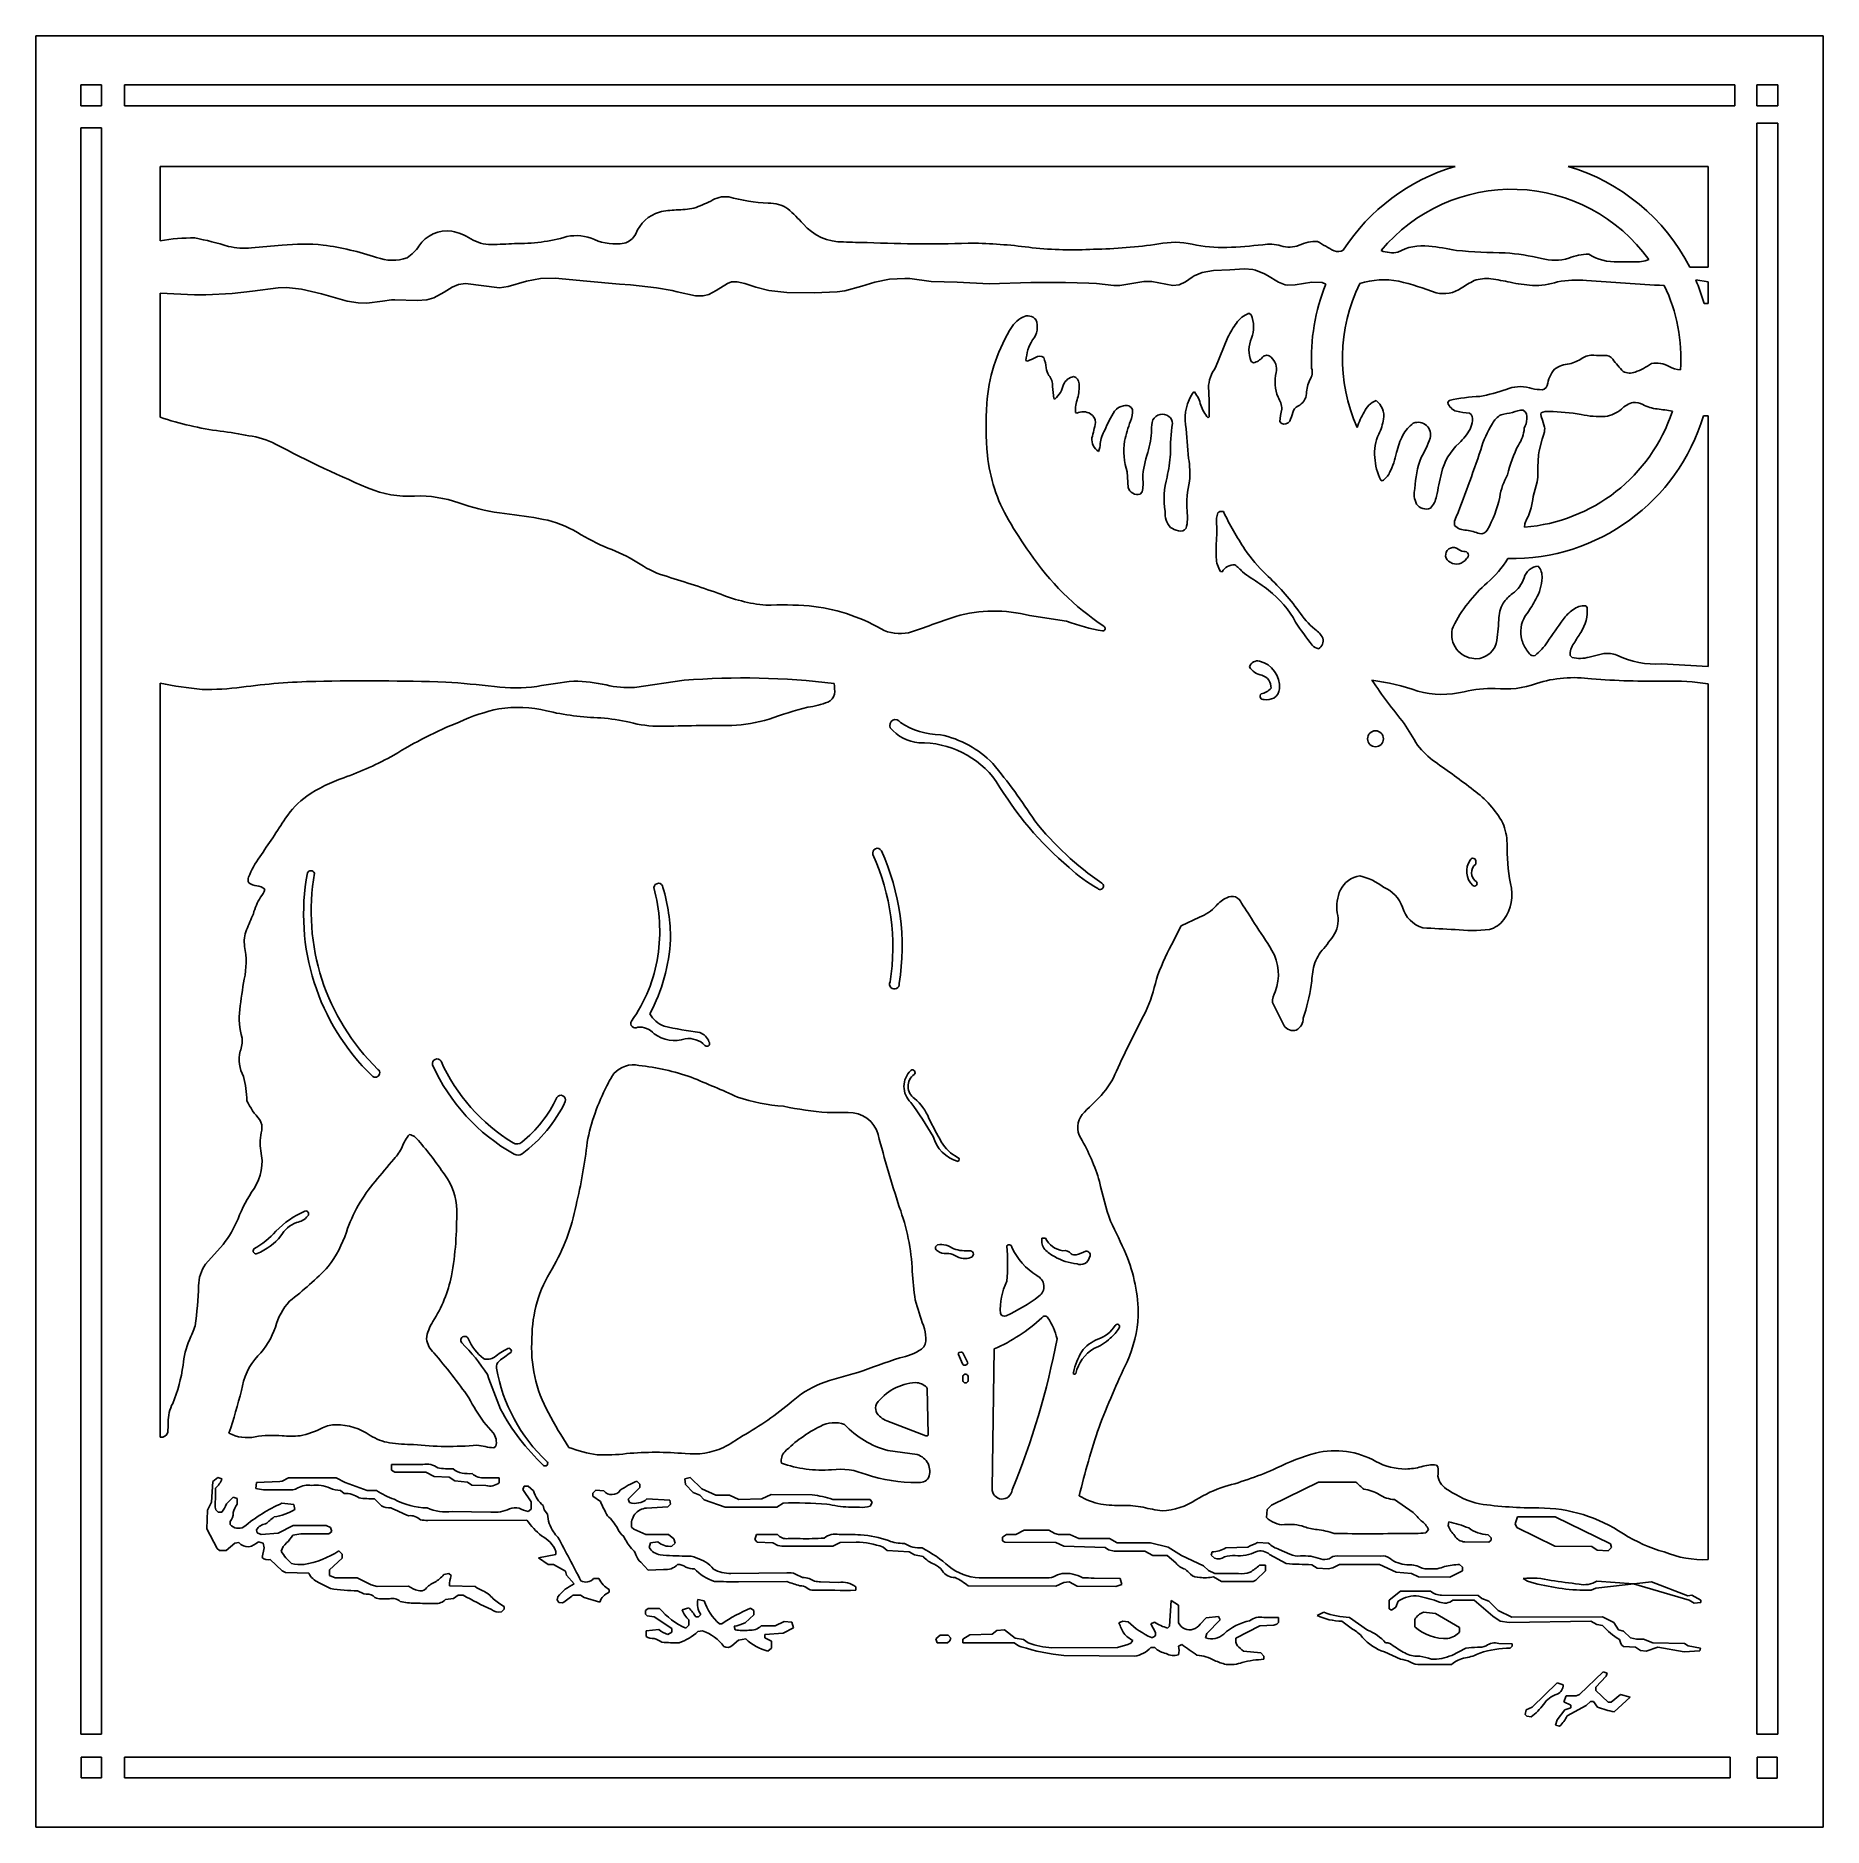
# Model space of a CAD drawing. Extents: x 0 to 14.4, y 0 to 14.5.
import ezdxf

# ---------------------------------------------------------------- set-up
doc = ezdxf.new("R2010")
doc.units = 0
doc.layers.add('WHITE', color=7, linetype='CONTINUOUS')

msp = doc.modelspace()

# ---------------------------------------------------------------- linework, layer by layer
at = {"layer": 'WHITE', "linetype": 'CONTINUOUS'}
for p, q in [((14.433498, 14.472352), (0, 14.472352)), ((0, 14.472352), (0, 0)), ((14.433498, 0), (14.433498, 14.472352)), ((0.531358, 14.07722), (0.363058, 14.07722)), ((0.363058, 14.07722), (0.363058, 13.907896)), ((0.531358, 13.907896), (0.531358, 14.07722)), ((0.717069, 13.907896), (0.717069, 14.07722)), ((0.717069, 14.07722), (13.720746, 14.07722)), ((13.720746, 14.07722), (13.720746, 13.907896)), ((14.068241, 14.07722), (13.899183, 14.07722)), ((13.899183, 14.07722), (13.899183, 13.907896)), ((14.068241, 13.907896), (14.068241, 14.07722)), ((0.363058, 13.907896), (0.531358, 13.907896)), ((13.720746, 13.907896), (0.717069, 13.907896)), ((13.899183, 13.907896), (14.068241, 13.907896)), ((14.068241, 13.765454), (13.899183, 13.765454)), ((13.899183, 13.765454), (13.899183, 0.750686)), ((14.068241, 0.750686), (14.068241, 13.765454)), ((0.531358, 13.72794), (0.363058, 13.72794)), ((0.363058, 13.72794), (0.363058, 0.750686)), ((0.531358, 0.750686), (0.531358, 13.72794)), ((1.004819, 12.814966), (1.004819, 13.41682)), ((1.004819, 13.41682), (11.461073, 13.41682)), ((12.373911, 13.41682), (13.503581, 13.41682)), ((13.503581, 13.41682), (13.503581, 12.60402)), ((12.778522, 12.646353), (12.903627, 12.646353)), ((13.503581, 12.60402), (13.355831, 12.60402)), ((3.413041, 12.462718), (3.361625, 12.440922)), ((3.468628, 12.470493), (3.413041, 12.462718)), ((3.743382, 12.43602), (3.468628, 12.470493)), ((3.813425, 12.446645), (3.743382, 12.43602)), ((3.961784, 12.491454), (3.813425, 12.446645)), ((4.07509, 12.51075), (3.961784, 12.491454)), ((4.192479, 12.51363), (4.07509, 12.51075)), ((4.448988, 12.491037), (4.192479, 12.51363)), ((4.714635, 12.466744), (4.448988, 12.491037)), ((4.802033, 12.459401), (4.714635, 12.466744)), ((5.012805, 12.436971), (4.802033, 12.459401)), ((5.586305, 12.472645), (5.493095, 12.413727)), ((5.618578, 12.483687), (5.586305, 12.472645)), ((5.663336, 12.486061), (5.618578, 12.483687)), ((5.726696, 12.472553), (5.663336, 12.486061)), ((5.815507, 12.441789), (5.726696, 12.472553)), ((6.669969, 12.450621), (6.533259, 12.413073)), ((6.776453, 12.48273), (6.669969, 12.450621)), ((6.894281, 12.506115), (6.776453, 12.48273)), ((7.017046, 12.512925), (6.894281, 12.506115)), ((7.057868, 12.51077), (7.017046, 12.512925)), ((7.230515, 12.488252), (7.057868, 12.51077)), ((7.44122, 12.481572), (7.230515, 12.488252)), ((7.698865, 12.468616), (7.44122, 12.481572)), ((8.035857, 12.478652), (7.698865, 12.468616)), ((8.316022, 12.478364), (8.035857, 12.478652)), ((8.503795, 12.475214), (8.316022, 12.478364)), ((8.566422, 12.470195), (8.503795, 12.475214)), ((8.706514, 12.454738), (8.566422, 12.470195)), ((8.752876, 12.45487), (8.706514, 12.454738)), ((8.947261, 12.487615), (8.752876, 12.45487)), ((9.013366, 12.48842), (8.947261, 12.487615)), ((9.180851, 12.455552), (9.013366, 12.48842)), ((9.232567, 12.460146), (9.180851, 12.455552)), ((9.284792, 12.485789), (9.232567, 12.460146)), ((9.337209, 12.521678), (9.284792, 12.485789)), ((9.355113, 12.532686), (9.337209, 12.521678)), ((9.418395, 12.559197), (9.355113, 12.532686)), ((9.510313, 12.575557), (9.418395, 12.559197)), ((9.642017, 12.582952), (9.510313, 12.575557)), ((9.760527, 12.589795), (9.642017, 12.582952)), ((9.827081, 12.584746), (9.760527, 12.589795)), ((9.848608, 12.580024), (9.827081, 12.584746)), ((9.921629, 12.550043), (9.848608, 12.580024)), ((9.945317, 12.536704), (9.921629, 12.550043)), ((10.035705, 12.483173), (9.945317, 12.536704)), ((10.089775, 12.461833), (10.035705, 12.483173)), ((10.108302, 12.458188), (10.089775, 12.461833)), ((10.16899, 12.459308), (10.108302, 12.458188)), ((10.305127, 12.4826), (10.16899, 12.459308)), ((10.387709, 12.479159), (10.305127, 12.4826)), ((10.416598, 12.466692), (10.387709, 12.479159)), ((13.404161, 12.501077), (13.503581, 12.484507)), ((13.503581, 12.484507), (13.503581, 12.310508)), ((1.280497, 12.38113), (1.004819, 12.39228)), ((1.004819, 12.39228), (1.004819, 11.391596)), ((1.372266, 12.380999), (1.280497, 12.38113)), ((1.584897, 12.391939), (1.372266, 12.380999)), ((1.750221, 12.41076), (1.584897, 12.391939)), ((1.956655, 12.436445), (1.750221, 12.41076)), ((2.025161, 12.438067), (1.956655, 12.436445)), ((2.144496, 12.425877), (2.025161, 12.438067)), ((2.30721, 12.38669), (2.144496, 12.425877)), ((2.513091, 12.328844), (2.30721, 12.38669)), ((2.603142, 12.314214), (2.513091, 12.328844)), ((2.673187, 12.31222), (2.603142, 12.314214)), ((2.798562, 12.328576), (2.673187, 12.31222)), ((2.872859, 12.338846), (2.798562, 12.328576)), ((2.897943, 12.340668), (2.872859, 12.338846)), ((3.079374, 12.334875), (2.897943, 12.340668)), ((3.156123, 12.339367), (3.079374, 12.334875)), ((3.212941, 12.35426), (3.156123, 12.339367)), ((3.297639, 12.401216), (3.212941, 12.35426)), ((3.361625, 12.440922), (3.297639, 12.401216)), ((5.137678, 12.414792), (5.012805, 12.436971)), ((5.180027, 12.404986), (5.137678, 12.414792)), ((5.326431, 12.372427), (5.180027, 12.404986)), ((5.388201, 12.371404), (5.326431, 12.372427)), ((5.434044, 12.381893), (5.388201, 12.371404)), ((5.493095, 12.413727), (5.434044, 12.381893)), ((5.920586, 12.414586), (5.815507, 12.441789)), ((6.063608, 12.397845), (5.920586, 12.414586)), ((6.284089, 12.395518), (6.063608, 12.397845)), ((6.471913, 12.403726), (6.284089, 12.395518)), ((6.533259, 12.413073), (6.471913, 12.403726)), ((13.503581, 12.310508), (13.471825, 12.310508)), ((9.795933, 12.231486), (9.815104, 12.218407)), ((9.527382, 11.792074), (9.626049, 12.037529)), ((7.99597, 11.850234), (8.006869, 11.844842)), ((9.814442, 11.842411), (9.832927, 11.830731)), ((9.345489, 11.59162), (9.3571, 11.595277)), ((8.220494, 11.542893), (8.229752, 11.53722)), ((11.402002, 11.510174), (11.414586, 11.526235)), ((8.394612, 11.428984), (8.405875, 11.424358)), ((9.467331, 11.386206), (9.473884, 11.393689)), ((10.046718, 11.3554), (10.056255, 11.342033)), ((12.152343, 11.414385), (12.155225, 11.425299)), ((12.155502, 11.395723), (12.152343, 11.414385)), ((12.166299, 11.3662), (12.155502, 11.395723)), ((12.183897, 11.310616), (12.166299, 11.3662)), ((12.184789, 11.300375), (12.183897, 11.310616)), ((12.184441, 11.287663), (12.184789, 11.300375)), ((13.503581, 11.401753), (13.466092, 11.401753)), ((13.503581, 9.378214), (13.503581, 11.401753)), ((12.139858, 11.120075), (12.165166, 11.214168)), ((12.165166, 11.214168), (12.17478, 11.245061)), ((12.17478, 11.245061), (12.182028, 11.271752)), ((12.182028, 11.271752), (12.184441, 11.287663)), ((12.130135, 10.98736), (12.134641, 11.087256)), ((12.134641, 11.087256), (12.139858, 11.120075)), ((8.812328, 10.949165), (8.820988, 10.823759)), ((10.860972, 10.882084), (10.873613, 10.877436)), ((12.092307, 10.750721), (12.123872, 10.867743)), ((12.123872, 10.867743), (12.130135, 10.907013)), ((12.130135, 10.907013), (12.130135, 10.98736)), ((8.918446, 10.769575), (8.935122, 10.787233)), ((12.075534, 10.658365), (12.087731, 10.727644)), ((12.087731, 10.727644), (12.092307, 10.750721)), ((9.54551, 10.618178), (9.561349, 10.628464)), ((9.561349, 10.628464), (9.590216, 10.628464)), ((12.026268, 10.53801), (12.041029, 10.570095)), ((12.041029, 10.570095), (12.051279, 10.588289)), ((12.051279, 10.588289), (12.054478, 10.594429)), ((12.054478, 10.594429), (12.075534, 10.658365)), ((11.456565, 10.516139), (11.456565, 10.550554)), ((12.020456, 10.503136), (12.024115, 10.52952)), ((12.024115, 10.52952), (12.026268, 10.53801)), ((9.578846, 10.143042), (9.567256, 10.143959)), ((12.515999, 9.867327), (12.527631, 9.85313)), ((8.025517, 9.788275), (8.324002, 9.743139)), ((12.390703, 9.464786), (12.406108, 9.44917)), ((12.54365, 9.45292), (12.662261, 9.481081)), ((4.835695, 9.208412), (5.235722, 9.265451)), ((1.004819, 3.149575), (1.004819, 9.242052)), ((13.503581, 2.161797), (13.503581, 9.236356)), ((11.62778, 7.780266), (11.62778, 7.799467)), ((9.248089, 7.282225), (9.170316, 7.127358)), ((9.396057, 7.352775), (9.248089, 7.282225)), ((10.080009, 6.474797), (9.985941, 6.661849)), ((1.511687, 4.706242), (1.370612, 4.547914)), ((8.124596, 4.758242), (8.152346, 4.758242)), ((7.450265, 3.817733), (7.483241, 3.743537)), ((7.470402, 3.838337), (7.459834, 3.836223)), ((7.524005, 3.757994), (7.484782, 3.831537)), ((7.739586, 3.863536), (7.723269, 2.736087)), ((7.484757, 3.642523), (7.484757, 3.606775)), ((7.529913, 3.606775), (7.529913, 3.63575)), ((7.206208, 3.174203), (7.197443, 3.544409)), ((3.616917, 3.273098), (3.692383, 3.186134)), ((6.871098, 3.283903), (7.188074, 3.161449)), ((3.714597, 3.077597), (3.69718, 3.063542)), ((7.118096, 3.009704), (6.879316, 3.042648)), ((2.873246, 2.929442), (3.125953, 2.929442)), ((2.873246, 2.883345), (2.873246, 2.929442)), ((11.310796, 2.924659), (11.322007, 2.911478)), ((1.418686, 2.625015), (1.430209, 2.792098)), ((1.430209, 2.792098), (1.469508, 2.824847)), ((1.469508, 2.824847), (1.502912, 2.813713)), ((1.775285, 2.737419), (1.782093, 2.785072)), ((1.782093, 2.785072), (1.970127, 2.791555)), ((1.970127, 2.791555), (1.989803, 2.794365)), ((1.989803, 2.794365), (2.0399, 2.822197)), ((2.0399, 2.822197), (2.425551, 2.822197)), ((2.425551, 2.822197), (2.497535, 2.784492)), ((2.497535, 2.784492), (2.676444, 2.720597)), ((2.8999, 2.867353), (2.873246, 2.883345)), ((3.148088, 2.867353), (2.8999, 2.867353)), ((3.216205, 2.833295), (3.148088, 2.867353)), ((3.337079, 2.827539), (3.216205, 2.833295)), ((3.384749, 2.797745), (3.337079, 2.827539)), ((3.48552, 2.786548), (3.384749, 2.797745)), ((3.51997, 2.763581), (3.48552, 2.786548)), ((3.635063, 2.760196), (3.51997, 2.763581)), ((3.627842, 2.822197), (3.742491, 2.822197)), ((3.742491, 2.822197), (3.742491, 2.782686)), ((3.931824, 2.726852), (3.942869, 2.754464)), ((3.942869, 2.754464), (3.975705, 2.754464)), ((3.975705, 2.754464), (4.018331, 2.717167)), ((4.852664, 2.795757), (4.877024, 2.771397)), ((4.877024, 2.771397), (4.877024, 2.743175)), ((5.282881, 2.824864), (5.242058, 2.813202)), ((5.242058, 2.813202), (5.247514, 2.769552)), ((5.247514, 2.769552), (5.308219, 2.702777)), ((5.378969, 2.734782), (5.282881, 2.824864)), ((9.977925, 2.600388), (10.356783, 2.788331)), ((10.356783, 2.788331), (10.658487, 2.788331)), ((1.386563, 2.56077), (1.418686, 2.625015)), ((1.450846, 2.738801), (1.450846, 2.650953)), ((1.539428, 2.611623), (1.594377, 2.666573)), ((1.594377, 2.666573), (1.625824, 2.65609)), ((1.625824, 2.65609), (1.625824, 2.609419)), ((2.033078, 2.726242), (1.903494, 2.726242)), ((1.987325, 2.617154), (2.083075, 2.606515)), ((2.083075, 2.606515), (2.090866, 2.567559)), ((2.491062, 2.696709), (2.461202, 2.720597)), ((2.676444, 2.720597), (2.751734, 2.720597)), ((2.790994, 2.595741), (2.735367, 2.651368)), ((3.99953, 2.628371), (3.931824, 2.726852)), ((3.99953, 2.569912), (3.99953, 2.628371)), ((4.498846, 2.69802), (4.522827, 2.722)), ((4.498846, 2.675442), (4.498846, 2.69802)), ((4.560496, 2.630606), (4.498846, 2.675442)), ((4.522827, 2.722), (4.587037, 2.716649)), ((4.877024, 2.743175), (4.784294, 2.650446)), ((4.784294, 2.650446), (4.793844, 2.621795)), ((4.934715, 2.651814), (5.119676, 2.640934)), ((5.126164, 2.608493), (5.104857, 2.587185)), ((5.119676, 2.640934), (5.126164, 2.608493)), ((5.308219, 2.702777), (5.362446, 2.681086)), ((5.362446, 2.681086), (5.398029, 2.645504)), ((5.49173, 2.681086), (5.378969, 2.734782)), ((5.398029, 2.645504), (5.567079, 2.585131)), ((5.600789, 2.681086), (5.49173, 2.681086)), ((5.676285, 2.646243), (5.600789, 2.681086)), ((5.86155, 2.651855), (5.676285, 2.646243)), ((5.937706, 2.686472), (5.86155, 2.651855)), ((6.269099, 2.683706), (5.937706, 2.686472)), ((5.983335, 2.585131), (6.034135, 2.618997)), ((6.73637, 2.646555), (6.434886, 2.64782)), ((6.752593, 2.622223), (6.73637, 2.646555)), ((6.738437, 2.593912), (6.752593, 2.622223)), ((10.971592, 2.64722), (11.122461, 2.541052)), ((1.380034, 2.410605), (1.386563, 2.56077)), ((1.454407, 2.564636), (1.473424, 2.54562)), ((1.473424, 2.54562), (1.501646, 2.54562)), ((1.56938, 2.469734), (1.56938, 2.44402)), ((3.963921, 2.480179), (3.164764, 2.477199)), ((3.361816, 2.549779), (3.674707, 2.544621)), ((3.974666, 2.551264), (3.99953, 2.569912)), ((4.098246, 2.597908), (4.104138, 2.562553)), ((4.104138, 2.562553), (4.132964, 2.527961)), ((5.104857, 2.587185), (4.931573, 2.578081)), ((5.567079, 2.585131), (5.983335, 2.585131)), ((6.563202, 2.585131), (6.651856, 2.585131)), ((9.938287, 2.502268), (9.943603, 2.566066)), ((9.943603, 2.566066), (9.977925, 2.600388)), ((11.406198, 2.436139), (11.411119, 2.465662)), ((11.946246, 2.450556), (11.966446, 2.506108)), ((11.966446, 2.506108), (12.269802, 2.506108)), ((12.269802, 2.506108), (12.714951, 2.288562)), ((1.462985, 2.251616), (1.380034, 2.410605)), ((1.7823, 2.40294), (1.787468, 2.377105)), ((1.787468, 2.377105), (1.818292, 2.364774)), ((1.818292, 2.364774), (1.957586, 2.375918)), ((1.957586, 2.375918), (2.076822, 2.438375)), ((2.139904, 2.370642), (2.075681, 2.359939)), ((2.076822, 2.438375), (2.343476, 2.438375)), ((2.366, 2.370642), (2.139904, 2.370642)), ((2.343476, 2.438375), (2.380244, 2.419991)), ((2.390555, 2.389058), (2.366, 2.370642)), ((2.380244, 2.419991), (2.390555, 2.389058)), ((4.811494, 2.424883), (4.828623, 2.407755)), ((4.828623, 2.407755), (4.926353, 2.364997)), ((4.926353, 2.364997), (5.109269, 2.364997)), ((5.109269, 2.364997), (5.151015, 2.329215)), ((5.151015, 2.329215), (5.162472, 2.294846)), ((5.820587, 2.364997), (5.804936, 2.323264)), ((5.804936, 2.323264), (5.824649, 2.303551)), ((5.987992, 2.364997), (5.820587, 2.364997)), ((6.172573, 2.331131), (6.075511, 2.331131)), ((7.806491, 2.343226), (7.839148, 2.364997)), ((7.806491, 2.314197), (7.806491, 2.343226)), ((7.839148, 2.364997), (7.9133, 2.364997)), ((7.9133, 2.364997), (7.981033, 2.398864)), ((7.981033, 2.398864), (8.181055, 2.398864)), ((8.181055, 2.398864), (8.227975, 2.372797)), ((8.227975, 2.372797), (8.259177, 2.364997)), ((8.259177, 2.364997), (8.349232, 2.364997)), ((8.349232, 2.364997), (8.42261, 2.331131)), ((8.42261, 2.331131), (8.669229, 2.331131)), ((8.669229, 2.331131), (8.731318, 2.297264)), ((11.246296, 2.406256), (11.224291, 2.37875)), ((11.727587, 2.361146), (11.751957, 2.336775)), ((11.751957, 2.319842), (11.734521, 2.302406)), ((11.751957, 2.336775), (11.751957, 2.319842)), ((11.960508, 2.422029), (11.946246, 2.450556)), ((12.266805, 2.26974), (11.960508, 2.422029)), ((1.483536, 2.235175), (1.462985, 2.251616)), ((1.536034, 2.235175), (1.483536, 2.235175)), ((1.605712, 2.29324), (1.536034, 2.235175)), ((1.639744, 2.298912), (1.605712, 2.29324)), ((1.834559, 2.294474), (1.798121, 2.304885)), ((1.8268, 2.177827), (1.845157, 2.257378)), ((1.845157, 2.257378), (1.834559, 2.294474)), ((2.472491, 2.172871), (2.370891, 2.078529)), ((2.44743, 2.232014), (2.472491, 2.206953)), ((2.472491, 2.206953), (2.472491, 2.172871)), ((4.05858, 2.17474), (4.199691, 2.202139)), ((4.137462, 2.122286), (4.05858, 2.17474)), ((4.199691, 2.202139), (4.199691, 2.228248)), ((4.964081, 2.298222), (4.952801, 2.258741)), ((5.02325, 2.304139), (4.964081, 2.298222)), ((5.162472, 2.294846), (5.136669, 2.269042)), ((5.824649, 2.303551), (5.950878, 2.297814)), ((5.950878, 2.297814), (5.992866, 2.276819)), ((5.992866, 2.276819), (6.023976, 2.269042)), ((6.023976, 2.269042), (6.436431, 2.269042)), ((6.436431, 2.269042), (6.496481, 2.299066)), ((6.496481, 2.299066), (6.624756, 2.303818)), ((6.841954, 2.262867), (6.874847, 2.236552)), ((6.874847, 2.236552), (7.051465, 2.225514)), ((7.051465, 2.225514), (7.096754, 2.20081)), ((7.096754, 2.20081), (7.164637, 2.187233)), ((7.824927, 2.301907), (7.806491, 2.314197)), ((8.238176, 2.300264), (7.824927, 2.301907)), ((8.302055, 2.270781), (8.238176, 2.300264)), ((8.634543, 2.258762), (8.302055, 2.270781)), ((8.662832, 2.241788), (8.634543, 2.258762)), ((8.70846, 2.230381), (8.662832, 2.241788)), ((8.954377, 2.22915), (8.70846, 2.230381)), ((8.731318, 2.297264), (9.000395, 2.297264)), ((9.02135, 2.195664), (8.954377, 2.22915)), ((9.000395, 2.297264), (9.144924, 2.262853)), ((9.136721, 2.195664), (9.02135, 2.195664)), ((9.205238, 2.13436), (9.136721, 2.195664)), ((9.144924, 2.262853), (9.250567, 2.194495)), ((9.250567, 2.194495), (9.42871, 2.110662)), ((9.492611, 2.197232), (9.498216, 2.225253)), ((9.517242, 2.172601), (9.492611, 2.197232)), ((9.609677, 2.257753), (9.786367, 2.26295)), ((9.866256, 2.29884), (9.954486, 2.293649)), ((10.097998, 2.129048), (9.962044, 2.203603)), ((10.040929, 2.243997), (10.127271, 2.206222)), ((10.507754, 2.190956), (10.858108, 2.190005)), ((11.734521, 2.302406), (11.538604, 2.303989)), ((12.565802, 2.266465), (12.266805, 2.26974)), ((12.607364, 2.238757), (12.565802, 2.266465)), ((12.698448, 2.233399), (12.607364, 2.238757)), ((12.724615, 2.259566), (12.698448, 2.233399)), ((12.714951, 2.288562), (12.724615, 2.259566)), ((1.989486, 2.071406), (1.893445, 2.161797)), ((2.016329, 2.057984), (1.989486, 2.071406)), ((2.204498, 2.05245), (2.016329, 2.057984)), ((2.370891, 2.078529), (2.370891, 2.033104)), ((2.370891, 2.033104), (2.416046, 2.015042)), ((3.293443, 2.040128), (3.334586, 2.050413)), ((3.334586, 2.050413), (3.353024, 2.031975)), ((4.180726, 2.122286), (4.137462, 2.122286)), ((4.278261, 2.0681), (4.180726, 2.122286)), ((4.284724, 2.035787), (4.278261, 2.0681)), ((4.348376, 1.965063), (4.284724, 2.035787)), ((4.945149, 2.077416), (4.886898, 2.139828)), ((5.069282, 2.081849), (4.945149, 2.077416)), ((5.613501, 2.04955), (6.064785, 2.0538)), ((6.135176, 2.045237), (6.19194, 2.016855)), ((9.42871, 2.110662), (9.470521, 2.074078)), ((9.470521, 2.074078), (9.520861, 2.048908)), ((9.520861, 2.048908), (9.711866, 2.048908)), ((9.928802, 2.071486), (9.851662, 1.994346)), ((9.881922, 2.116642), (9.928802, 2.116642)), ((9.928802, 2.116642), (9.928802, 2.071486)), ((10.347766, 2.092953), (10.304113, 2.120236)), ((10.43666, 2.088014), (10.347766, 2.092953)), ((10.474885, 2.09566), (10.43666, 2.088014)), ((10.528138, 2.122286), (10.474885, 2.09566)), ((10.850445, 2.122286), (10.528138, 2.122286)), ((10.985932, 2.0607), (10.850445, 2.122286)), ((11.11009, 2.049905), (10.985932, 2.0607)), ((11.166044, 2.021928), (11.11009, 2.049905)), ((11.520535, 2.07111), (11.418731, 2.020208)), ((11.497957, 2.122286), (11.520535, 2.099708)), ((11.520535, 2.099708), (11.520535, 2.07111)), ((2.379901, 1.928128), (2.281303, 1.977426)), ((2.416046, 2.015042), (2.595821, 2.015042)), ((2.595821, 2.015042), (2.707396, 1.956598)), ((2.707396, 1.956598), (2.755366, 1.944606)), ((2.755366, 1.944606), (3.009998, 1.946574)), ((3.341213, 1.950953), (3.546542, 1.943873)), ((4.504491, 2.009397), (4.546119, 2.009397)), ((4.628669, 1.920467), (4.628669, 1.89802)), ((6.064945, 1.98367), (5.675631, 1.983405)), ((6.336984, 1.982637), (6.482629, 1.976588)), ((6.621157, 1.942966), (6.621157, 1.913442)), ((7.528232, 1.949694), (8.236735, 1.946473)), ((8.148685, 2.015042), (7.617556, 2.015042)), ((8.236735, 1.946473), (8.302793, 1.976499)), ((8.302793, 1.976499), (8.343443, 1.98158)), ((8.343443, 1.98158), (8.410326, 1.948138)), ((8.410326, 1.948138), (8.721837, 1.943391)), ((8.756165, 2.008704), (8.54572, 2.012513)), ((8.721837, 1.943391), (8.770218, 1.959518)), ((8.770218, 1.959518), (8.756165, 2.008704)), ((9.574349, 1.986121), (9.508891, 2.022486)), ((9.830137, 1.983584), (9.574349, 1.986121)), ((9.851662, 1.994346), (9.830137, 1.983584)), ((10.927869, 1.834207), (11.019855, 1.907797)), ((11.019855, 1.907797), (11.262101, 1.907797)), ((11.418731, 2.020208), (11.166044, 2.021928)), ((12.011975, 2.009148), (12.045469, 1.98682)), ((12.498016, 1.913442), (12.559113, 1.913442)), ((12.559113, 1.913442), (12.598624, 1.932183)), ((12.598624, 1.932183), (13.048305, 1.982171)), ((12.901972, 1.966232), (12.606934, 1.988556)), ((13.351055, 1.834516), (12.901972, 1.966232)), ((13.048305, 1.982171), (13.340146, 1.86904)), ((2.856622, 1.845708), (2.787997, 1.845708)), ((3.371843, 1.846349), (3.308622, 1.840603)), ((3.410456, 1.873931), (3.371843, 1.846349)), ((3.449967, 1.873931), (3.410456, 1.873931)), ((3.782002, 1.761042), (3.759424, 1.738464)), ((3.782002, 1.781926), (3.782002, 1.761042)), ((4.210256, 1.835506), (4.215448, 1.861466)), ((4.223176, 1.816125), (4.210256, 1.835506)), ((4.252909, 1.811169), (4.223176, 1.816125)), ((4.397749, 1.873931), (4.337658, 1.873931)), ((4.428909, 1.854455), (4.397749, 1.873931)), ((4.554256, 1.818642), (4.428909, 1.854455)), ((4.92218, 1.750318), (4.944004, 1.766686)), ((4.92218, 1.721531), (4.92218, 1.750318)), ((4.944004, 1.766686), (5.037113, 1.766686)), ((5.219557, 1.754608), (5.273635, 1.770831)), ((5.345513, 1.838452), (5.397638, 1.829765)), ((5.771773, 1.769289), (5.797069, 1.750318)), ((5.797069, 1.750318), (5.797069, 1.716104)), ((9.154931, 1.624994), (9.167903, 1.832533)), ((9.167903, 1.832533), (9.228891, 1.794415)), ((9.228891, 1.794415), (9.228891, 1.650412)), ((10.927869, 1.765275), (10.927869, 1.834207)), ((10.946335, 1.752964), (10.927869, 1.765275)), ((10.982134, 1.778536), (10.946335, 1.752964)), ((11.002735, 1.826605), (10.982134, 1.778536)), ((11.352399, 1.874635), (11.647448, 1.871555)), ((11.615034, 1.833166), (11.443186, 1.833166)), ((11.766337, 1.703478), (11.615034, 1.833166)), ((11.647448, 1.871555), (11.678366, 1.846821)), ((11.678366, 1.846821), (11.733313, 1.824842)), ((11.733313, 1.824842), (11.808093, 1.750062)), ((11.808093, 1.750062), (11.919725, 1.697968)), ((13.340146, 1.86904), (13.372483, 1.87443)), ((13.392145, 1.809862), (13.351055, 1.834516)), ((13.372483, 1.87443), (13.445291, 1.835226)), ((13.445291, 1.815177), (13.392145, 1.809862)), ((13.445291, 1.835226), (13.445291, 1.815177)), ((4.937321, 1.70639), (4.92218, 1.721531)), ((4.927824, 1.584935), (5.030449, 1.595738)), ((4.992076, 1.699546), (4.937321, 1.70639)), ((5.136669, 1.605986), (4.992076, 1.699546)), ((5.136669, 1.574371), (5.136669, 1.605986)), ((5.248083, 1.607167), (5.272135, 1.63122)), ((5.272135, 1.63122), (5.272135, 1.673937)), ((5.32858, 1.698953), (5.351157, 1.698953)), ((5.351157, 1.698953), (5.369345, 1.71714)), ((5.520491, 1.642508), (5.539188, 1.642508)), ((5.638535, 1.623396), (5.648073, 1.594243)), ((5.797069, 1.716104), (5.727222, 1.652078)), ((5.858654, 1.625575), (5.971611, 1.625575)), ((5.971611, 1.625575), (6.04195, 1.660744)), ((6.117273, 1.609758), (6.034351, 1.568297)), ((6.04195, 1.660744), (6.104188, 1.655558)), ((6.104188, 1.655558), (6.117273, 1.609758)), ((7.760336, 1.587971), (7.823624, 1.593245)), ((7.823624, 1.593245), (7.907286, 1.527511)), ((8.746342, 1.64959), (8.777335, 1.665086)), ((8.777335, 1.665086), (8.820695, 1.658892)), ((9.004405, 1.64359), (9.035017, 1.655834)), ((9.042624, 1.573521), (9.004405, 1.64359)), ((9.137886, 1.607949), (9.154931, 1.624994)), ((9.40208, 1.64072), (9.452032, 1.690671)), ((9.452032, 1.690671), (9.551497, 1.701723)), ((9.565299, 1.674118), (9.455421, 1.564239)), ((9.551497, 1.701723), (9.565299, 1.674118)), ((9.885323, 1.627675), (9.691735, 1.527759)), ((9.998147, 1.633316), (9.885323, 1.627675)), ((9.915831, 1.693308), (10.036046, 1.693308)), ((10.021371, 1.639123), (9.998147, 1.633316)), ((10.036046, 1.653797), (10.021371, 1.639123)), ((10.036046, 1.693308), (10.036046, 1.653797)), ((10.346491, 1.709605), (10.402015, 1.736088)), ((10.608846, 1.694965), (10.754655, 1.590816)), ((11.136713, 1.617814), (11.136713, 1.678795)), ((11.204807, 1.736251), (11.302148, 1.726516)), ((11.302148, 1.726516), (11.497957, 1.613882)), ((11.497957, 1.613882), (11.497957, 1.578067)), ((11.826425, 1.663419), (11.766337, 1.703478)), ((11.897074, 1.653326), (11.826425, 1.663419)), ((12.55747, 1.663606), (11.897074, 1.653326)), ((11.919725, 1.697968), (12.651924, 1.699861)), ((12.604973, 1.636462), (12.55747, 1.663606)), ((12.652795, 1.630484), (12.604973, 1.636462)), ((12.651924, 1.699861), (12.743241, 1.654202)), ((12.743241, 1.654202), (12.781494, 1.59409)), ((12.781494, 1.59409), (12.820015, 1.583083)), ((4.927824, 1.540908), (4.927824, 1.584935)), ((5.103622, 1.557849), (5.136669, 1.574371)), ((5.384602, 1.586003), (5.345084, 1.580359)), ((5.674022, 1.510776), (5.621609, 1.464915)), ((5.734045, 1.520779), (5.674022, 1.510776)), ((6.034351, 1.568297), (5.88738, 1.55654)), ((5.88738, 1.55654), (5.88738, 1.530426)), ((5.88738, 1.530426), (5.941258, 1.503486)), ((5.941258, 1.503486), (5.941258, 1.446474)), ((7.267429, 1.522819), (7.302683, 1.552197)), ((7.278332, 1.490108), (7.267429, 1.522819)), ((7.361333, 1.490108), (7.278332, 1.490108)), ((7.302683, 1.552197), (7.367165, 1.552197)), ((7.381025, 1.504877), (7.361333, 1.490108)), ((7.367165, 1.552197), (7.388083, 1.52605)), ((7.388083, 1.52605), (7.381025, 1.504877)), ((7.484757, 1.519357), (7.543432, 1.554562)), ((7.484757, 1.490108), (7.484757, 1.519357)), ((7.901458, 1.490108), (7.484757, 1.490108)), ((7.543432, 1.554562), (7.72161, 1.56031)), ((7.72161, 1.56031), (7.760336, 1.587971)), ((7.936401, 1.465149), (7.901458, 1.490108)), ((7.907286, 1.527511), (7.975134, 1.516203)), ((7.957568, 1.458094), (7.936401, 1.465149)), ((7.975134, 1.516203), (8.014626, 1.487995)), ((8.204197, 1.450016), (8.735742, 1.450703)), ((8.735742, 1.450703), (8.818992, 1.47519)), ((8.818992, 1.47519), (8.841456, 1.486421)), ((8.841456, 1.486421), (8.857943, 1.508403)), ((9.036144, 1.450597), (9.003113, 1.450597)), ((9.042624, 1.552197), (9.042624, 1.573521)), ((9.25362, 1.476507), (9.227273, 1.463335)), ((9.455421, 1.564239), (9.446832, 1.52988)), ((11.814078, 1.484486), (11.921291, 1.480913)), ((11.921291, 1.461886), (11.906197, 1.446793)), ((11.921291, 1.480913), (11.921291, 1.461886)), ((12.820015, 1.583083), (12.878437, 1.530504)), ((12.918748, 1.454066), (12.820818, 1.459826)), ((12.878437, 1.530504), (12.927132, 1.518331)), ((12.957752, 1.426206), (12.918748, 1.454066)), ((12.927132, 1.518331), (12.981403, 1.518331)), ((12.981403, 1.518331), (13.056732, 1.490082)), ((13.097907, 1.455334), (13.005264, 1.422246)), ((13.056732, 1.490082), (13.313061, 1.482615)), ((13.311367, 1.417664), (13.097907, 1.455334)), ((13.313061, 1.482615), (13.344067, 1.464897)), ((13.344067, 1.464897), (13.441689, 1.446349)), ((5.941258, 1.446474), (5.911324, 1.422527)), ((8.872788, 1.381168), (8.301533, 1.388073)), ((9.753444, 1.422818), (9.891351, 1.409026)), ((9.891351, 1.409026), (9.917513, 1.382864)), ((9.917513, 1.382864), (9.917513, 1.356298)), ((11.020055, 1.356794), (10.89068, 1.41687)), ((11.433046, 1.315131), (11.184635, 1.315131)), ((11.434003, 1.388226), (11.547718, 1.445084)), ((13.005264, 1.422246), (12.957752, 1.426206)), ((13.436502, 1.425601), (13.311367, 1.417664)), ((13.441689, 1.446349), (13.436502, 1.425601)), ((12.08365, 0.970781), (12.285468, 1.166833)), ((12.285468, 1.166833), (12.333335, 1.150877)), ((12.467162, 1.072705), (12.656105, 1.255922)), ((12.681767, 1.21985), (12.598624, 1.131165)), ((12.656105, 1.255922), (12.688117, 1.245252)), ((12.688117, 1.245252), (12.681767, 1.21985)), ((12.33888, 1.013202), (12.356854, 1.061131)), ((12.395424, 0.984931), (12.33888, 1.013202)), ((12.356854, 1.061131), (12.438226, 1.061131)), ((12.438226, 1.061131), (12.467162, 1.072705)), ((12.555978, 1.015975), (12.518677, 0.983338)), ((12.578163, 1.015975), (12.555978, 1.015975)), ((12.611433, 0.9693), (12.578163, 1.015975)), ((12.598624, 1.131165), (12.598624, 1.103132)), ((12.598624, 1.103132), (12.697613, 1.010331)), ((12.722281, 1.010331), (12.797082, 1.072665)), ((12.876259, 1.050044), (12.74565, 0.931308)), ((12.797082, 1.072665), (12.876259, 1.050044)), ((12.025791, 0.911474), (12.035917, 0.946916)), ((12.041277, 0.895989), (12.025791, 0.911474)), ((12.035917, 0.946916), (12.08365, 0.970781)), ((12.074884, 0.890389), (12.041277, 0.895989)), ((12.285546, 0.866703), (12.34692, 0.948537)), ((12.34692, 0.948537), (12.395424, 0.964705)), ((12.518677, 0.983338), (12.365056, 0.900126)), ((12.395424, 0.964705), (12.395424, 0.984931)), ((12.697613, 1.010331), (12.722281, 1.010331)), ((0.363058, 0.750686), (0.531358, 0.750686)), ((12.273045, 0.822952), (12.285546, 0.866703)), ((12.304173, 0.816726), (12.273045, 0.822952)), ((13.899183, 0.750686), (14.068241, 0.750686)), ((0.365645, 0.399585), (0.365583, 0.564424)), ((0.365583, 0.564424), (0.530208, 0.564424)), ((0.530208, 0.564424), (0.53018, 0.399549)), ((0.717069, 0.398103), (0.717069, 0.564415)), ((0.717069, 0.564415), (13.683487, 0.564415)), ((13.683487, 0.564415), (13.683487, 0.398103)), ((13.901316, 0.39665), (13.901264, 0.564407)), ((13.901264, 0.564407), (14.062329, 0.564407)), ((14.062329, 0.564407), (14.062181, 0.396615)), ((0.53018, 0.399549), (0.365645, 0.399585)), ((13.683487, 0.398103), (0.717069, 0.398103)), ((14.062181, 0.396615), (13.901316, 0.39665)), ((0, 0), (14.433498, 0))]:
    msp.add_line(p, q, dxfattribs=at)
msp.add_circle((10.818384, 8.793271), 0.064289, dxfattribs=at)
for centre, radius, start, end in [((11.917492, 11.865919), 1.616667, 106.398781, 147.195773), ((11.917492, 11.865919), 1.616667, 27.165165, 73.601219), ((5.565581, 12.967836), 0.204691, 81.672295, 124.453221), ((6.01123, 14.757458), 1.640705, -104.687738, -93.354791), ((11.917492, 11.865919), 1.366667, 35.779706, 140.406918), ((5.122201, 12.762927), 0.298754, 106.910269, 158.370849), ((5.20873, 12.200734), 0.865581, 92.415313, 101.558045), ((5.143942, 14.135427), 1.070255, -88.484246, -80.845359), ((4.081805, 16.156224), 3.31502, -68.175381, -65.627962), ((5.922319, 12.840131), 0.279525, 57.248989, 91.455685), ((5.070046, 11.951228), 1.506769, 41.676024, 48.241714), ((3.318689, 12.628344), 0.268071, 81.072811, 147.090282), ((3.271236, 12.453056), 0.44903, 57.612326, 78.561142), ((6.515855, 13.232604), 0.425161, -138.898536, -89.071277), ((1.266222, 11.45933), 1.380608, 89.283864, 100.914237), ((0.773729, 10.245298), 2.644134, 72.816843, 78.88466), ((1.686675, 13.36211), 0.605222, -102.577829, -84.877856), ((-1.893113, 57.430667), 44.818917, -85.349476, -85.030897), ((2.165492, 11.110882), 1.678618, 84.68776, 96.034119), ((1.968157, 10.282349), 2.524705, 71.91401, 81.96846), ((2.776446, 12.996125), 0.387238, -54.950935, -35.00418), ((3.677954, 13.112047), 0.325447, -120.708838, -89.871667), ((3.667463, 15.209134), 2.422559, -89.734621, -85.304517), ((3.90286, 14.145418), 1.351221, -91.572776, -73.406067), ((4.36276, 12.497794), 0.360359, 65.576252, 101.851643), ((4.680343, 13.211627), 0.420952, -113.607906, -80.502263), ((4.715417, 12.93576), 0.143495, -76.134665, -25.914958), ((6.803069, 19.088537), 6.28729, -92.555415, -90.819257), ((7.206436, 25.126716), 12.334693, -92.291868, -88.245256), ((7.465951, 8.514492), 4.284945, 82.209261, 88.419443), ((8.371619, 15.849241), 3.106383, -96.002143, -86.865143), ((8.440035, 17.207259), 4.460907, -88.696727, -81.90728), ((9.19871, 12.166661), 0.63765, 77.314164, 101.826827), ((9.595064, 13.980819), 1.219319, -102.135088, -88.901651), ((9.301863, 18.794667), 6.041243, -86.996213, -84.239147), ((9.964826, 12.433571), 0.354901, 75.313567, 99.170855), ((10.124137, 12.97449), 0.209424, -109.333632, -68.195652), ((10.341932, 12.482119), 0.329187, 88.753939, 115.170268), ((13.536994, 18.289317), 6.338154, -120.196714, -118.801348), ((10.514028, 12.818876), 0.089073, -110.088731, -59.943635), ((10.953303, 12.962072), 0.24207, -111.559046, -79.01733), ((11.202674, 12.353607), 0.422879, 83.774895, 118.727458), ((10.912734, 9.928848), 2.864892, 78.75065, 83.268863), ((11.887228, 17.314234), 4.594373, -95.190145, -90.260343), ((2.879805, 13.021479), 0.362469, -110.656802, -70.830313), ((11.67242, 10.518666), 2.209768, 77.279436, 84.965182), ((12.266425, 13.044058), 0.385145, -106.195353, -73.083932), ((12.549744, 12.247194), 0.461346, 91.178456, 111.789886), ((12.759102, 13.060045), 0.414147, -121.899247, -87.312377), ((12.927951, 12.899189), 0.254004, -95.49533, -67.237361), ((11.917492, 11.865919), 1.616667, 158.184921, 182.803992), ((11.917492, 11.865919), 1.366667, 153.739535, 204.064171), ((10.886054, 11.877426), 0.624152, 78.963291, 108.125915), ((10.414405, 10.041756), 2.518632, 69.20387, 76.425763), ((12.346479, 11.135911), 1.543581, 118.301915, 122.788479), ((11.712325, 12.214361), 0.297129, 82.506526, 109.193653), ((11.323572, 9.574843), 2.96509, 78.658943, 81.710276), ((12.143433, 13.477438), 1.023176, -103.380499, -93.269146), ((12.110168, 12.995676), 0.540331, -92.660753, -70.77467), ((12.448579, 11.559181), 0.940098, 85.457696, 99.829365), ((14.266192, 34.133787), 21.707564, -94.605928, -92.94549), ((11.917492, 11.865919), 1.366667, -3.899801, 25.528685), ((11.917492, 11.865919), 1.616667, 15.962244, 23.133886), ((11.367771, 12.64161), 0.252341, -103.554641, -55.535452), ((8.078934, 11.984594), 0.240427, 116.621007, 153.695148), ((8.011185, 12.126659), 0.083122, 39.395115, 118.75175), ((7.930172, 12.119198), 0.157236, -41.483868, 22.51724), ((9.883758, 12.018875), 0.230037, 112.44448, 145.115203), ((9.569866, 12.120343), 0.264118, -20.020734, 21.795157), ((9.005586, 11.411318), 1.329186, 149.23916, 176.138281), ((8.364145, 11.824689), 0.36906, 148.950134, 176.031015), ((10.412546, 11.634377), 0.883804, 144.273964, 152.860703), ((10.028066, 11.93212), 0.231695, 155.032484, 202.779428), ((7.802734, 12.394819), 0.58664, -69.636588, -62.540441), ((8.105318, 11.834412), 0.051161, 48.283502, 128.819898), ((7.838155, 11.753894), 0.323755, 6.307949, 21.50945), ((9.802782, 11.961241), 0.133947, -76.994236, -38.963163), ((9.940831, 11.844318), 0.047096, 41.742609, 136.035589), ((9.88791, 11.778129), 0.131416, -11.111579, 47.924728), ((12.568484, 11.749255), 0.143023, 84.946924, 124.4394), ((12.630859, 12.692609), 0.802432, -93.556542, -87.377469), ((12.668136, 11.802756), 0.088263, 41.511034, 90.364097), ((8.306962, 11.806183), 0.14796, -173.512807, -148.592887), ((8.06656, 11.640575), 0.144417, -0.672461, 37.794572), ((9.753499, 11.619831), 0.284247, 142.701921, 178.243774), ((10.330595, 11.675349), 0.323153, 166.132263, 202.369575), ((10.197323, 11.755186), 0.110085, -35.12624, 16.706996), ((12.460383, 11.613552), 0.256668, 139.712454, 172.451633), ((12.403489, 11.580955), 0.242321, 94.494181, 124.972432), ((12.297295, 12.16506), 0.353456, -75.716261, -57.424336), ((13.307887, 12.254181), 0.695323, -145.59075, -134.702983), ((12.872865, 11.871693), 0.124128, -115.833911, -70.214774), ((12.672657, 12.37825), 0.668765, -68.764772, -55.999137), ((13.088102, 11.628738), 0.199444, 59.460724, 102.000257), ((13.316936, 12.058324), 0.287609, -116.313324, -97.178921), ((9.193486, 11.687921), 0.983742, -177.142528, -171.522249), ((8.075215, 11.707236), 0.229755, -47.730526, -12.719856), ((8.401563, 11.607815), 0.113296, 101.410911, 154.467792), ((8.366327, 11.662318), 0.057988, -0.258813, 77.226179), ((8.066255, 11.636512), 0.35897, -14.833397, 4.080549), ((9.657677, 11.382276), 0.375881, 146.155458, 187.82955), ((9.115427, 11.41536), 0.30129, 14.016495, 36.666424), ((7.666999, 11.476554), 1.808784, -2.625781, 4.820127), ((10.147835, 11.585279), 0.112632, -67.141094, -1.33473), ((10.576859, 11.562546), 0.317061, 155.933031, 176.36369), ((11.440813, 12.832242), 1.291525, -80.141383, -70.421332), ((11.985361, 11.350586), 0.287421, 74.68473, 112.881657), ((12.146405, 11.900639), 0.285811, -107.328207, -90.493351), ((12.158097, 11.663256), 0.050443, -106.294301, -18.477616), ((10.06692, 11.326342), 2.39387, 175.819858, 185.784072), ((8.701361, 11.438826), 0.306907, 159.837353, 181.837684), ((8.455852, 11.310565), 0.124284, 60.904679, 113.71064), ((9.658197, 10.860043), 1.110997, 148.505376, 157.428447), ((8.798665, 11.372007), 0.111328, 97.281936, 142.063875), ((8.80484, 11.430116), 0.056115, 23.482853, 111.192281), ((8.611781, 11.448724), 0.244555, -21.566821, 0.879338), ((9.65847, 11.566166), 0.262526, -162.753744, -136.725416), ((9.85796, 11.443274), 0.205199, 3.584673, 32.115227), ((10.604524, 11.318185), 0.559046, 165.717383, 176.183058), ((10.223078, 11.415285), 0.073315, 115.436687, 169.623014), ((10.883795, 11.365937), 0.170379, 111.081306, 156.824663), ((10.735878, 11.402361), 0.15008, -10.125666, 54.742687), ((11.502338, 11.53942), 0.104511, -163.749312, -106.436069), ((11.71193, 10.26274), 1.298012, 92.206981, 103.242716), ((11.592787, 11.913304), 0.489079, -104.205541, -91.848978), ((12.013336, 11.240384), 0.207841, 90.825422, 115.170013), ((11.972309, 11.389404), 0.070028, -10.212068, 57.104075), ((11.917492, 11.865919), 1.366667, -85.679263, -18.210928), ((12.206147, 11.328851), 0.109066, 81.838495, 117.832908), ((12.210243, 9.938949), 1.497907, 79.620414, 89.564419), ((12.634881, 11.655236), 0.261539, -81.485249, -49.48571), ((12.946702, 11.317584), 0.19852, 104.296834, 135.632056), ((12.910746, 11.373774), 0.136808, 61.164994, 95.481331), ((13.13285, 11.792075), 0.336824, -117.614262, -96.652011), ((12.96299, 10.198601), 1.265699, 78.482609, 84.06636), ((1.823958, 13.802577), 2.546335, -108.765368, -97.548477), ((8.468058, 11.343202), 0.089981, 3.04091, 57.588971), ((7.029851, 11.652304), 1.558071, -15.984221, -11.263634), ((10.560545, 10.749743), 1.825914, 160.513878, 165.782861), ((8.341359, 11.308158), 0.668471, -17.542895, -1.659728), ((9.265792, 11.296478), 0.256358, 163.595487, 181.716961), ((9.097863, 11.325997), 0.089004, 54.078105, 151.197756), ((9.110437, 11.341678), 0.068936, -0.734994, 54.894404), ((10.59814, 11.118744), 1.436045, 171.104886, 181.047157), ((34.480147, 13.434458), 25.282495, -175.22774, -174.605345), ((10.081641, 11.390075), 0.054337, -117.853475, -34.748576), ((8.889679, 11.837931), 1.326075, -21.166879, -17.984581), ((11.362296, 11.06347), 0.734803, 149.809193, 160.508651), ((10.452601, 11.445614), 0.436608, -26.01863, -9.177778), ((11.293705, 11.109842), 0.288069, 126.114912, 152.014293), ((11.162329, 11.24928), 0.100874, -16.303945, 112.383205), ((11.117101, 11.572739), 0.542712, -46.027498, -30.949839), ((11.543532, 11.375132), 0.05963, -12.717991, 55.8493), ((11.278468, 11.415703), 0.327662, -21.873481, -9.432434), ((12.483632, 10.890004), 0.849559, 148.095217, 163.669428), ((11.905638, 11.268482), 0.159641, 117.448063, 153.784202), ((12.184522, 9.869249), 1.580702, 99.4519, 102.884286), ((11.917492, 11.865919), 1.616667, -91.057898, -16.685195), ((11.746592, 11.320609), 0.27364, -34.41779, -3.804767), ((11.831179, 11.397454), 0.211042, -26.754089, -5.564986), ((12.638691, 12.163328), 0.767543, -101.922971, -87.392777), ((1.13813, 8.305632), 2.993366, 78.786887, 83.259713), ((1.613499, 10.521518), 0.728201, 63.756443, 81.572982), ((6.203286, 19.190608), 9.081269, -118.031356, -112.497574), ((8.644247, 11.212985), 0.117014, 174.965775, 237.080097), ((8.460366, 11.177515), 0.135673, -27.551391, 0.047967), ((8.846092, 11.1548), 0.251093, 148.368846, 174.783641), ((9.390939, 11.125217), 0.604802, 173.070757, 196.923212), ((11.147245, 11.105606), 0.336785, 153.839396, 186.639082), ((11.564866, 10.974485), 0.591088, 152.762056, 167.247356), ((10.386558, 11.534218), 0.927114, -30.349493, -19.747996), ((11.802975, 10.83744), 0.462984, 131.877819, 167.317521), ((12.944898, 10.67528), 1.089331, 153.229067, 166.672766), ((8.960108, 11.208706), 1.280849, -174.461655, -149.633015), ((9.708226, 10.859197), 0.770319, 161.261032, 176.994203), ((7.915647, 11.182292), 1.249918, -12.688579, -4.11961), ((8.495872, 10.934261), 0.823045, -4.132003, 8.612524), ((11.274849, 11.088876), 0.462664, -177.248699, -153.451119), ((10.316823, 11.247991), 0.686599, -26.273635, -12.023534), ((11.9923, 10.77077), 0.85799, 159.889638, 177.087316), ((1.46043, 14.539075), 10.762482, -21.752312, -18.473097), ((8.547829, 10.85673), 0.393479, -10.173055, 6.253455), ((9.774311, 10.732725), 0.662797, 164.688687, 188.961535), ((10.14538, 10.682882), 0.850574, 166.948972, 183.374155), ((10.799223, 11.002501), 0.145516, -59.255374, -23.677894), ((35.510442, 5.588235), 24.744622, 167.511536, 167.953063), ((12.320004, 10.675061), 0.50247, 149.988318, 171.889333), ((3.019878, 11.655277), 0.903147, -108.829188, -84.506469), ((3.074342, 9.70307), 1.053694, 68.71234, 88.259837), ((8.896489, 10.84482), 0.078383, -164.413369, -73.732227), ((11.317933, 10.772089), 0.187348, 166.957793, 206.088871), ((11.126477, 10.785836), 0.187239, -43.424701, -10.175572), ((10.878373, 10.951721), 0.96635, -29.331883, -12.294353), ((3.959214, 12.192986), 1.589574, -108.422023, -96.267776), ((3.342509, 6.590737), 4.046516, 79.234696, 83.71252), ((3.934461, 9.739108), 0.843011, 58.645677, 78.790273), ((9.285411, 10.614494), 0.166482, 174.835519, 222.898117), ((8.927915, 10.580855), 0.372013, -13.37052, 8.029763), ((9.7314, 10.552036), 0.197306, 160.413667, 186.595131), ((11.937635, 11.754683), 2.603602, -154.369752, -146.623845), ((11.225446, 10.740512), 0.091233, -146.154595, -66.061172), ((5.367822, 12.10334), 1.921791, -121.171351, -112.887774), ((11.499128, 12.708735), 4.229862, -149.488551, -145.194521), ((9.243321, 10.600145), 0.127181, -128.902111, -97.247656), ((9.244084, 10.52785), 0.056431, -107.329228, -35.815226), ((11.213569, 10.304277), 1.68201, 175.41547, 181.58674), ((3.134115, 10.375182), 6.403141, 0.568547, 1.379865), ((11.552961, 10.620116), 0.141786, -132.833493, -89.48832), ((11.463406, 9.924103), 0.561624, 69.679302, 80.693701), ((11.669564, 10.509994), 0.060256, -100.634542, -31.693976), ((4.152219, 9.065381), 1.351173, 58.678995, 69.727309), ((9.875298, 11.564722), 2.243585, -145.513075, -123.918228), ((11.022909, 11.218387), 1.545693, -144.570818, -134.778815), ((11.446649, 10.276322), 0.062271, 66.029737, 246.439198), ((11.568617, 10.459078), 0.158696, -127.528089, -103.787872), ((11.538848, 10.275564), 0.030473, -61.464076, 105.322811), ((5.331721, 10.906919), 0.836652, -124.76916, -108.032803), ((9.765204, 10.267232), 0.233195, -177.6577, -148.087274), ((9.684218, 10.072929), 0.126566, 90.665156, 146.360578), ((9.42207, 9.861262), 0.427023, 40.939491, 52.377563), ((10.109698, 10.583598), 0.573665, -129.520451, -120.99016), ((11.472806, 10.299841), 0.095406, -122.348632, -32.348737), ((11.148649, 10.710033), 0.870735, -48.949274, -31.929159), ((12.145549, 10.05548), 0.133336, 95.520602, 163.534694), ((12.030158, 10.102182), 0.133858, -3.751977, 39.984944), ((1.760939, -0.820035), 11.422058, 70.847662, 73.145243), ((8.912918, 8.651431), 1.699191, 52.191077, 57.961408), ((8.516535, 8.590004), 2.086685, 36.324856, 47.205604), ((9.461076, 9.355112), 0.807206, 28.035513, 52.311766), ((12.483698, 9.176157), 1.162768, 131.024128, 153.289668), ((11.79869, 10.15802), 0.228362, -56.831298, -16.471192), ((11.787821, 10.10962), 0.376257, -29.938697, -2.467227), ((6.034091, 11.226557), 1.362306, -112.703225, -95.854428), ((6.031143, 7.302604), 2.57235, 85.225147, 93.030838), ((6.114062, 8.454916), 1.417198, 59.86632, 84.687905), ((12.091677, 9.752731), 0.277967, 150.470389, 179.904366), ((12.188634, 9.63939), 0.421271, 128.981021, 143.540163), ((11.018302, 10.512441), 1.24462, -34.568494, -28.32829), ((12.504106, 9.726275), 0.141552, 85.180471, 129.98529), ((12.206128, 9.828321), 0.322459, -32.997154, 4.412542), ((0.157151, 30.257679), 21.728844, -71.510421, -70.44915), ((7.739207, 8.694567), 1.130563, 75.330347, 105.94826), ((8.925074, 11.382624), 1.746195, -110.134073, -100.227817), ((8.613991, 9.684665), 0.020514, -87.137145, 62.834395), ((12.861318, 11.537951), 3.23673, -146.139076, -142.10177), ((10.73544, 10.173766), 0.640337, -147.113563, -129.379062), ((11.625511, 9.633459), 0.191964, 160.100653, 261.290525), ((10.630533, 9.789122), 1.183722, -10.956922, -1.739227), ((12.22618, 9.658911), 0.234943, 141.16012, 190.60586), ((-12.381209, 26.896565), 30.07601, -35.164064, -34.740109), ((12.607856, 9.554386), 0.34133, 124.781194, 143.461435), ((6.97726, 9.964298), 0.321738, -118.13934, -77.286525), ((10.219488, 9.519309), 0.193577, 26.255404, 55.482632), ((10.318268, 9.586303), 0.077112, -58.364903, 13.988273), ((11.630097, 9.608966), 0.168649, -101.510839, -15.417407), ((12.243483, 9.659107), 0.252004, -170.074533, -146.959093), ((11.863126, 9.788545), 0.403931, -52.836564, -31.882246), ((12.541763, 9.472701), 0.151267, 143.239841, 182.999386), ((15.007465, 8.006608), 3.019116, 146.959856, 148.963221), ((9.865967, 9.354625), 0.067808, 76.474743, 162.546237), ((9.829636, 9.213781), 0.213257, -4.63724, 75.834301), ((10.368015, 9.597241), 0.077155, -142.014057, -96.923667), ((12.18053, 9.59688), 0.166263, -153.118539, -135.702864), ((12.093788, 9.504242), 0.039896, -143.952825, -70.451439), ((12.467636, 9.716685), 0.2745, -102.952767, -73.923688), ((12.692017, 9.289789), 0.193592, 67.308837, 98.841673), ((13.084083, 10.128555), 0.73249, -115.676916, -86.393655), ((5.71268, 3.341491), 5.94313, 82.910495, 94.603149), ((9.920108, 9.441236), 0.136059, -150.850521, -97.719003), ((9.868674, 9.205125), 0.106575, -1.866349, 71.872059), ((10.510913, 7.275588), 2.010823, 71.194361, 82.01875), ((14.556707, 11.799168), 4.53866, -146.087537, -140.578847), ((12.421915, 8.259594), 1.027337, 82.155707, 107.238523), ((13.072861, 15.935256), 6.677498, -94.386594, -89.236703), ((11.800873, -19.942354), 29.369966, 86.676445, 87.405908), ((1.646595, 12.408772), 3.231098, -101.456567, -95.399979), ((1.387638, 11.248831), 2.057311, -91.256537, -82.343606), ((2.375612, 3.966476), 5.291757, 91.251639, 97.75301), ((2.682417, -11.84575), 21.106947, 88.294077, 91.146689), ((2.711948, 0.899937), 8.373345, 83.202517, 85.899033), ((3.868139, 10.491607), 1.287813, -97.366545, -82.031435), ((4.872944, 4.527262), 4.761212, 96.365661, 99.99389), ((4.316631, 7.891591), 1.367824, 77.77187, 88.80938), ((4.784236, 9.944452), 0.737837, -103.951591, -86.000781), ((6.359436, 9.175299), 0.093226, -66.545887, -14.212506), ((6.12625, 9.182342), 0.32494, -5.285184, 10.074523), ((9.913096, 9.136869), 0.027432, 133.208669, 282.698619), ((9.875032, 9.287096), 0.131652, -81.577813, -40.465758), ((9.939688, 9.234285), 0.125867, -99.402027, -62.531518), ((9.95343, 9.199579), 0.088817, -60.06971, -1.961138), ((11.359326, 9.909781), 0.757644, -105.322304, -76.626231), ((11.774194, 8.159859), 1.040784, 89.379047, 103.310822), ((11.87053, 9.889106), 0.693758, -97.042369, -69.149228), ((13.229045, 7.636642), 1.623101, 80.262019, 92.373896), ((4.035908, 7.606173), 1.459129, 101.698062, 114.991656), ((3.891276, 8.044804), 1.00167, 76.551811, 98.682564), ((4.616479, 11.079005), 2.117993, -103.439181, -91.465754), ((7.029233, 5.937101), 3.211191, 104.346205, 110.182173), ((6.155928, 9.692051), 0.64856, -83.125054, -68.222939), ((4.679972, 5.779719), 3.391887, 111.816164, 121.833106), ((4.443612, 7.404148), 1.562073, 76.990801, 85.642318), ((5.050771, 9.925489), 1.03151, -104.342594, -90.36071), ((5.648803, -16.329826), 25.231068, 90.066243, 91.372914), ((5.564081, 10.174229), 1.274215, -87.501352, -73.716824), ((6.941318, 8.902075), 0.045739, 28.417148, 206.457613), ((7.163416, 9.103142), 0.343848, -139.907751, -95.481811), ((7.320182, 9.457945), 0.632408, -122.375809, -91.34566), ((27.894112, 19.118813), 19.692132, -148.797587, -148.202694), ((7.145147, 8.006351), 0.754656, 35.930308, 91.106917), ((7.131743, 8.009003), 0.834952, 44.4321, 78.000634), ((11.688082, 9.154413), 0.671633, -142.194847, -125.29291), ((1.598179, 10.98343), 2.657615, -70.476565, -60.893558), ((4.060718, 5.559159), 4.759839, 32.67896, 39.605122), ((6.415657, 1.616583), 8.527147, 52.474619, 55.054006), ((2.862171, 7.361895), 1.178269, 108.600883, 124.815081), ((10.078699, 9.817186), 2.695434, -149.500824, -130.055071), ((2.54669, 7.808016), 0.631902, 124.424661, 147.122075), ((11.103087, 7.690008), 0.855431, 29.583738, 53.688556), ((-9.171591, 15.373477), 13.316371, -34.459615, -32.845289), ((10.084653, 9.7541), 2.590546, -141.151477, -124.75131), ((11.415489, 7.937917), 0.465427, 1.264956, 22.008145), ((2.462316, 7.370159), 0.80472, 144.388283, 157.735577), ((6.795481, 7.870479), 0.037658, 29.590997, 199.091125), ((5.111672, 7.112539), 1.80903, -9.03891, 24.341061), ((5.111672, 7.112539), 1.88403, -9.03891, 24.341061), ((11.605095, 7.804456), 0.023227, -12.403707, 158.918601), ((13.605855, 7.925659), 1.7252, 179.251636, 190.10393), ((1.766282, 7.655174), 0.052592, 157.791746, 208.684237), ((3.9783, 7.375091), 1.816194, 169.365715, 225.925524), ((2.22128, 7.695198), 0.031773, 24.204976, 151.722294), ((4.005703, 7.399504), 1.782384, 170.025678, 225.765178), ((9.150902, 8.606751), 1.173892, -133.414226, -119.303309), ((10.717377, 7.484611), 0.201806, 97.208019, 154.314438), ((10.584568, 7.212382), 0.484513, 51.856411, 77.182368), ((11.710776, 7.722564), 0.156088, 144.677198, 226.850457), ((11.679433, 7.71145), 0.086045, 126.891917, 237.675808), ((1.793951, 7.721813), 0.117855, -128.774216, -94.553369), ((1.775691, 7.493237), 0.111449, 49.608159, 85.417813), ((1.698219, 7.612539), 0.153598, -40.383179, -12.949041), ((3.65047, 7.234243), 1.387475, -8.170296, 14.901613), ((5.027998, 7.588768), 0.036785, 6.588542, 176.449441), ((3.605238, 7.167216), 1.520147, 0.151732, 16.26538), ((8.595274, 7.602044), 0.026791, -134.905003, 61.635987), ((10.81836, 7.439322), 0.312453, 154.85647, 189.412072), ((10.783464, 7.346904), 0.266175, 18.516659, 67.850088), ((11.618547, 7.623887), 0.021021, -133.687847, 44.949496), ((11.585596, 7.532043), 0.334421, -36.706171, 15.78235), ((2.1992, 7.264642), 0.457312, 147.102901, 165.389195), ((9.289978, 7.65566), 0.320924, -70.698215, -41.381277), ((9.747825, 7.249229), 0.291297, 116.684759, 138.168617), ((9.658072, 7.437635), 0.082771, 18.805215, 119.743171), ((6.70629, 5.401854), 3.665442, 31.205317, 34.241166), ((10.264632, 7.332041), 0.251828, -27.40215, 12.891517), ((11.268567, 7.499525), 0.242465, -163.690789, -106.252952), ((1.924578, 7.155596), 0.241965, 157.085931, 189.575827), ((4.405423, 6.18494), 2.905861, 155.716069, 158.502877), ((5.911484, 4.612363), 4.761588, 31.261283, 34.377263), ((11.679494, 13.533311), 6.284825, -94.36912, -91.994475), ((11.600718, 8.451068), 1.206916, -96.659055, -83.469425), ((11.683193, 7.454672), 0.209964, -74.873077, -35.69793), ((1.049257, 6.991364), 0.648685, -12.414221, 11.018474), ((3.72522, 7.23982), 1.401838, -28.445915, -2.804038), ((10.955961, 6.173956), 2.024229, 151.901083, 160.438984), ((9.323669, 8.000241), 1.403907, -40.728557, -33.952967), ((3.798311, 7.23057), 1.240735, -35.408723, -8.972638), ((9.648191, 6.888172), 0.386453, -20.941651, 30.334415), ((10.658987, 6.861769), 0.350938, 140.662367, 166.089517), ((5.736463, 6.139223), 4.115861, 170.028603, 173.490868), ((6.933393, 6.81063), 0.03936, 153.274985, 368.647194), ((7.719723, 7.139253), 1.359596, -24.119996, -12.210649), ((11.969506, 6.658479), 1.676035, 170.117402, 175.106408), ((10.179224, 6.658206), 0.193317, 151.635282, 178.920039), ((8.592832, 7.078445), 1.729079, -18.273957, -9.218252), ((2.222223, 6.535879), 0.579324, 173.067456, 196.117471), ((5.152906, 6.679057), 0.222499, -151.263475, -110.887727), ((17.65827, 2.002041), 9.830586, 152.221341, 155.312567), ((10.128286, 6.533153), 0.10647, -61.962982, 1.679712), ((1.451461, 6.353825), 0.215257, -23.350876, 5.659784), ((4.840831, 6.49349), 0.036178, 149.812152, 302.16493), ((4.875009, 6.30679), 0.156785, 41.478059, 95.460017), ((5.158365, 6.631291), 0.27606, -126.936104, -71.86024), ((5.776933, 9.545754), 3.153999, -102.885562, -97.581029), ((5.272465, 6.186944), 0.184171, 44.533555, 98.792769), ((5.327182, 6.310681), 0.113734, 17.209144, 72.790856), ((10.152906, 6.522506), 0.087121, -146.796552, -73.03205), ((1.914905, 6.202529), 0.273883, 166.060727, 210.218517), ((5.419787, 6.33022), 0.021362, -138.655569, 41.344435), ((2.741495, 6.09377), 0.035438, -138.46368, 54.027045), ((3.240531, 6.168188), 0.038072, 34.162075, 194.27217), ((4.632188, 6.801333), 1.566401, -155.782877, -119.434513), ((4.632188, 6.801333), 1.491401, -155.782877, -121.4106), ((5.055396, 5.80023), 0.481924, 143.373463, 156.868526), ((4.825252, 5.951669), 0.207476, 77.34041, 139.01517), ((4.683118, 4.340926), 1.822854, 70.468403, 84.092784), ((7.190844, 5.984346), 0.180224, 134.135268, 225.690834), ((7.162177, 5.984907), 0.118428, 125.972056, 236.242311), ((7.078817, 6.097088), 0.021383, -49.819229, 129.055031), ((8.093202, 6.366973), 0.683943, -41.692488, -22.253569), ((0.632604, 5.823361), 1.073121, 2.438393, 12.995792), ((6.044848, 5.233453), 1.619913, 152.176379, 169.326404), ((1.676032, -2.87443), 9.637601, 65.544254, 67.960204), ((2.320608, 6.169421), 0.685214, -153.997575, -138.485824), ((3.267115, 6.341529), 1.041651, -50.902312, -25.446435), ((3.267115, 6.341529), 1.116651, -53.751595, -25.446435), ((4.240232, 5.87503), 0.03763, -20.680131, 149.787259), ((6.163565, 7.418804), 1.599686, -108.125417, -94.487615), ((6.609788, 8.589579), 2.823966, -101.673556, -94.431253), ((4.808429, 4.167068), 2.818208, 30.093406, 36.803546), ((6.82634, 5.569764), 0.416177, 22.004406, 49.546516), ((13.331087, 1.068712), 6.767876, 134.3045, 136.144628), ((1.718116, 5.65431), 0.108206, -12.105069, 34.281109), ((6.389943, -3.789262), 9.563317, 88.986745, 89.990075), ((6.571239, 5.534508), 0.238363, 14.673922, 92.929137), ((10.69293, 7.445401), 3.882378, -153.707647, -150.548448), ((8.57552, 5.654204), 0.162089, 140.286906, 212.226414), ((2.315185, 5.523983), 0.502922, 167.641858, 186.883155), ((3.262118, 5.387574), 0.321729, 139.581022, 160.433403), ((2.991505, 5.480101), 0.118878, 34.572547, 77.528147), ((0.815268, 3.587642), 3.00215, 34.091853, 40.755877), ((3.886188, 5.579697), 0.06, -121.4106, -50.902313), ((0.287197, 6.012511), 4.193217, -13.629911, -6.559706), ((17.527748, 8.417074), 11.090993, -165.258567, -162.115691), ((7.518789, 5.650918), 0.281076, -165.417194, -104.77094), ((7.597752, 5.703274), 0.330638, -149.70544, -117.856809), ((6.986301, 4.731959), 1.675461, 16.85381, 29.924125), ((1.440719, 5.373856), 0.385779, -33.639544, 13.46882), ((-5.241828, 12.131429), 10.559312, -40.902354, -39.618289), ((2.561528, 5.696948), 0.445658, -42.115971, -26.899245), ((3.8919, 5.489381), 0.06, -119.434513, -53.751596), ((7.440303, 5.394446), 0.016767, -65.983487, 79.85487), ((3.693697, 4.407272), 1.252019, 139.674578, 161.335014), ((2.936707, 4.987405), 0.461675, -0.159002, 37.806662), ((11.566206, 5.857407), 3.044371, -167.870678, -161.578808), ((2.73374, 4.492215), 1.179244, 145.49991, 158.969536), ((2.469373, 4.298624), 0.740521, 113.696843, 135.701361), ((2.091061, 5.014478), 0.128775, -84.236505, -35.795084), ((2.180856, 4.956175), 0.022458, -49.26146, 113.894324), ((0.539573, 4.936649), 2.859235, -9.719255, 0.991455), ((2.790696, 5.321149), 1.599403, -30.463119, -10.693173), ((5.368992, 4.415798), 1.710613, 2.525232, 20.364408), ((0.79712, 5.260633), 0.904409, -37.805772, -22.440187), ((1.39521, 5.304107), 0.731134, -59.953497, -41.903059), ((1.59601, 5.090616), 0.494871, -67.304526, -39.290625), ((2.207646, 4.641494), 0.265895, 112.94371, 149.301792), ((1.600746, 5.105023), 0.954199, -37.080845, -18.138845), ((4.038817, 2.542165), 5.20174, 23.673313, 26.897204), ((1.778305, 4.655534), 0.023144, 137.320278, 291.92526), ((7.291546, 4.680215), 0.02647, 112.168983, 247.831017), ((7.306386, 4.52434), 0.182089, 54.233114, 97.837085), ((7.344773, 4.737746), 0.103574, -127.614407, -83.281392), ((7.359207, 4.505109), 0.129795, 61.858329, 91.022767), ((7.519673, 5.008416), 0.352896, -107.626033, -85.430699), ((7.543913, 4.629438), 0.027478, -79.109875, 81.895173), ((7.859376, 4.684486), 0.021653, 5.934264, 151.445726), ((6.491074, 4.552398), 1.356781, -6.026138, 6.026138), ((8.372198, 4.912726), 0.540775, -155.296519, -122.302358), ((8.238613, 4.739688), 0.115518, 170.75723, 218.712649), ((8.388583, 4.906655), 0.338932, -135.106754, -118.782706), ((8.31911, 4.840959), 0.186152, -153.617863, -98.049655), ((8.308917, 4.597067), 0.061653, 33.845286, 104.920438), ((8.400677, 4.72329), 0.100436, -113.814738, -90), ((8.315045, 4.944324), 0.33268, -75.084003, -60.650951), ((8.482852, 4.622939), 0.031762, -35.615985, 98.603019), ((1.625542, 4.368714), 0.311612, 144.895196, 179.039729), ((0.221012, 6.608523), 2.984177, -52.229567, -44.156141), ((5.050338, 3.95021), 1.043976, 147.555911, 179.881156), ((8.893616, 4.565354), 1.817187, -177.660227, -170.316957), ((7.498232, 4.726643), 0.132365, -126.002415, -93.697508), ((7.503595, 4.717322), 0.123553, -96.459045, -68.387013), ((8.455947, 5.010902), 0.462818, -119.878085, -95.939138), ((8.436324, 4.618668), 0.073733, -112.541421, -11.123913), ((7.596945, 4.129468), 1.305935, 0.098474, 22.573447), ((-1.422143, 4.450249), 2.737181, -8.39977, -1.597617), ((2.200229, 4.71092), 1.185719, -31.891488, -12.516442), ((8.323076, 4.180523), 0.53447, 154.578195, 183.419735), ((8.044519, 4.367905), 0.095891, -54.789828, 66.200503), ((2.441429, 3.899743), 0.525885, 138.294244, 164.455217), ((9.315654, 4.84475), 2.289352, -165.193863, -159.733752), ((7.238244, 5.427077), 1.426969, -65.199843, -52.85948), ((3.480909, 3.900114), 0.330212, 146.057759, 172.064641), ((7.190637, 5.121035), 1.372096, -66.416823, -47.170019), ((7.821642, 4.163793), 0.035482, -154.722285, -64.722287), ((8.148334, 4.099116), 0.029424, 32.153241, 147.84676), ((7.750769, 3.830305), 0.509322, 13.20257, 33.95392), ((8.504796, 4.174385), 0.242255, -72.783842, -29.790365), ((8.731598, 4.042985), 0.019904, -28.358561, 146.30802), ((7.869381, 4.187976), 1.035026, -24.379152, -3.116085), ((1.891868, 3.665561), 0.706527, 157.344202, 174.617627), ((0.361485, 4.360482), 0.974822, -25.701948, -18.547234), ((1.384396, 4.218224), 0.578314, -45.142086, -17.879176), ((3.357362, 3.979812), 0.206342, -170.484646, -134.178006), ((3.462684, 3.933854), 0.031717, 18.079509, 222.145243), ((2.340066, 2.806946), 1.558985, 33.067756, 45.169521), ((3.869461, 4.107655), 0.410767, -156.474759, -128.34687), ((5.089145, 3.874172), 1.085601, 175.869018, 209.018366), ((7.089688, 3.938049), 0.098573, -49.916105, 7.843415), ((6.786262, 3.926238), 0.401872, 3.604202, 18.200125), ((2.17422, 5.08485), 6.178162, -22.464104, -10.616385), ((8.685675, 3.665496), 0.298194, 111.476987, 143.56124), ((8.422788, 4.208494), 0.362387, -70.364735, -45.573784), ((8.41862, 4.246553), 0.393197, -49.024219, -32.804173), ((2.196062, 3.447958), 0.541155, 138.253031, 171.520729), ((-0.09006, 0.959511), 4.377687, 34.979682, 41.005139), ((3.647791, 3.8824), 0.102419, -108.901736, -57.070534), ((4.069406, 3.359504), 0.56993, 116.869506, 129.946913), ((3.778969, 3.718748), 0.06, 128.501758, 189.846998), ((4.599223, 2.687613), 1.377595, 123.69389, 128.501759), ((3.818652, 3.847616), 0.021406, -40.232058, 108.609306), ((9.839337, -4.912499), 9.162437, 108.206137, 110.458127), ((6.888897, 4.262191), 0.479044, -79.444078, -56.520011), ((7.462449, 3.823149), 0.013333, 101.310337, 203.962608), ((7.473017, 3.825262), 0.013333, 28.072278, 101.310333), ((8.982634, 3.529608), 0.621436, 149.756346, 166.51624), ((8.707642, 3.595237), 0.317093, 120.950607, 167.232418), ((-0.019113, 3.893174), 1.2183, -22.65883, -7.610012), ((14.241586, 7.503044), 11.271323, -160.051657, -158.526199), ((5.046108, 3.938692), 1.346086, -170.153002, -133.026066), ((7.558035, -0.006024), 3.791669, 104.060587, 108.822066), ((7.495425, 3.748952), 0.013333, -156.03739, -139.110529), ((7.506882, 3.636115), 0.023034, -0.909604, 163.848753), ((7.502983, 3.755496), 0.023331, -139.110528, -22.194297), ((7.51224, 3.75172), 0.013333, -22.194299, 28.072278), ((8.388409, 3.670023), 0.011035, 156.016917, 334.736953), ((15.984131, 0.38459), 7.926928, 154.791748, 158.956747), ((-3.024176, 4.721878), 4.834784, -18.552096, -14.299248), ((6.682456, 2.773371), 0.881039, 113.245999, 131.154991), ((7.126283, 3.175293), 0.416941, 93.16151, 144.152398), ((7.101948, 3.462424), 0.129183, 44.826734, 89.405801), ((7.184114, 3.544094), 0.013333, 1.35624, 44.826735), ((7.507335, 3.61242), 0.023273, -165.963716, -14.036284), ((1.404961, 3.271388), 0.33634, 153.047954, 180.290284), ((5.176615, 4.363207), 1.902892, -151.976933, -145.049418), ((5.326308, 4.2182), 1.784426, -151.869843, -133.464129), ((7.281656, 5.002497), 3.551045, -152.222262, -146.993721), ((4.535865, 5.265689), 2.408294, -60.897386, -49.414885), ((6.868292, 3.386465), 0.086514, 157.576229, 239.948441), ((1.013597, 3.201603), 0.052764, -99.577568, -12.678356), ((0.375897, 3.260652), 0.692788, -5.851465, 0.746989), ((1.981846, 3.887712), 0.741661, -78.194557, -63.234494), ((2.416591, 3.036854), 0.213874, 88.396974, 118.102355), ((2.426105, 2.766217), 0.48444, 55.545691, 90.417698), ((3.596345, 3.109937), 0.122594, -15.2953, 38.429126), ((6.828922, 2.243642), 1.110448, 116.42926, 134.736375), ((6.447762, 3.039619), 0.228379, 68.562997, 119.682637), ((7.076896, 3.764726), 0.748622, -136.79371, -105.30309), ((6.909923, 3.400891), 0.123263, -133.568069, -108.359347), ((15.297464, 0.984932), 7.077446, 161.497494, 166.164084), ((1.705778, 3.456157), 0.309383, -118.24438, -77.85489), ((1.912412, 2.309483), 0.855999, 84.902527, 99.517829), ((2.063527, 4.174031), 1.014714, -94.242116, -86.04125), ((2.922289, 3.508477), 0.408469, -122.94047, -99.269886), ((3.055258, 4.539289), 1.447657, -97.891828, -90.258149), ((3.331181, 5.622096), 2.546163, -96.368913, -84.790575), ((4.113514, 5.921873), 2.888493, -101.000004, -98.287219), ((4.689714, 4.095336), 1.097336, -110.595278, -98.203239), ((5.308678, 3.621111), 0.606324, -96.071192, -66.200348), ((4.44029, 5.039089), 2.265086, -60.567355, -55.991172), ((7.192878, 3.173887), 0.013333, -111.122439, 1.356236), ((10.492755, 2.374635), 0.66631, 60.420688, 103.728549), ((3.157541, 2.78886), 0.144087, 52.375951, 102.663873), ((3.339357, 3.426554), 0.531917, -100.162674, -86.595438), ((3.45504, 2.978534), 0.118127, -135.389497, -96.371136), ((4.112086, 2.939881), 0.021439, -128.291837, 43.521162), ((4.60148, 4.393239), 1.385697, -92.826827, -83.011658), ((5.009214, 0.448673), 2.580269, 84.767003, 95.317822), ((6.124243, 2.960249), 0.105488, 136.806087, 189.936076), ((6.349903, 3.864354), 0.97942, -109.663205, -85.515146), ((7.079614, 2.875359), 0.139748, -21.856254, 74.016057), ((8.949353, 5.246202), 2.577343, -75.366769, -65.418859), ((10.807805, 1.311572), 1.774585, 105.464567, 116.30204), ((11.067038, 3.417144), 0.524033, -117.920143, -90.408541), ((11.048492, 3.410766), 0.517854, -88.361228, -74.448918), ((11.276886, 2.649641), 0.2771, 82.970756, 108.856578), ((10.943183, 2.870807), 0.381002, -5.289936, 6.127965), ((1.325206, 2.881674), 0.190258, -48.672056, -20.928742), ((2.197862, 2.601767), 0.160939, 79.692642, 120.522888), ((2.265054, 2.495606), 0.267275, 65.480436, 98.259412), ((3.502146, 3.175751), 0.320326, -100.834897, -86.382424), ((3.616651, 2.968551), 0.146781, -129.971909, -85.627354), ((3.66722, 2.874412), 0.118656, -105.724479, -50.62748), ((5.186538, 2.042516), 0.82392, 113.90532, 124.487247), ((6.491832, 2.335367), 0.556416, 67.246067, 96.744079), ((7.092733, 3.998352), 1.212834, -108.542627, -88.844192), ((7.136527, 2.87009), 0.086512, -102.910784, -32.714315), ((9.984579, 1.611365), 1.20401, 108.60399, 120.767874), ((11.691554, 3.891961), 1.511696, -133.108498, -129.776072), ((11.483343, 2.867378), 0.163876, -168.847071, -117.771455), ((1.621582, 2.614764), 0.174529, 168.032763, 196.69143), ((1.372687, 2.663253), 0.174551, -42.370268, -17.204611), ((1.811831, 2.475354), 0.229286, 144.217911, 163.271712), ((2.507488, 1.436636), 1.290035, 113.779378, 129.917106), ((1.871097, 3.095535), 0.370712, -104.97842, -84.986586), ((2.054675, 2.850168), 0.125794, -99.885994, -60.75874), ((2.463563, 2.940524), 0.219939, -113.468157, -90.615013), ((2.495507, 2.501705), 0.195055, 54.115957, 91.30566), ((2.77105, 4.131726), 1.480788, -96.250124, -91.38078), ((3.097864, 3.230646), 0.616406, -124.161664, -109.390354), ((3.170494, 3.164811), 0.585434, -118.269972, -91.108082), ((4.247119, 2.784072), 0.23837, -163.699485, -128.648872), ((5.337499, 2.940733), 0.836607, -158.241479, -149.467996), ((4.651578, 2.771126), 0.084459, -139.833495, -35.873237), ((4.836237, 2.768399), 0.152611, -106.128066, -49.812689), ((6.122789, -1.167395), 3.78743, 85.979072, 91.341268), ((6.215208, 2.033835), 0.652101, 70.313308, 85.259578), ((6.631047, 3.659044), 1.076054, -103.033893, -93.61488), ((7.803512, 2.731309), 0.080386, 176.593052, 354.887276), ((8.705629, 3.132711), 0.53461, -121.6161, -101.359636), ((8.764084, 3.948081), 1.349479, -96.969844, -89.447462), ((9.072396, 3.084286), 0.529099, -87.530152, -55.949056), ((10.678895, 2.390703), 0.342478, 60.350696, 82.366625), ((10.980079, 2.878013), 0.230949, -124.787348, -92.105931), ((11.851343, 3.385965), 0.798625, -123.807409, -104.030169), ((12.128469, 6.088476), 3.509029, -97.709517, -89.83602), ((1.500585, 2.531161), 0.092228, -41.762213, 6.342694), ((1.425132, 3.034881), 0.725574, -53.640521, -46.594712), ((1.885696, 2.877436), 0.371643, -84.128558, -56.49136), ((2.85756, 2.727075), 0.147239, -116.878017, -86.723205), ((12.820536, 24.756408), 24.308085, -114.174461, -113.806377), ((3.021483, 2.396565), 0.120703, 46.036572, 96.104351), ((3.176726, 2.877604), 0.400583, -100.274696, -91.711172), ((3.316157, 2.94432), 0.397175, -113.2817, -83.398606), ((3.699105, 2.836753), 0.293148, -94.774131, -64.357285), ((3.876232, 2.407457), 0.172505, 81.334368, 106.940519), ((4.028165, 2.807803), 0.262058, -118.724048, -101.779735), ((4.714291, 3.060415), 0.94854, -142.286413, -131.745736), ((4.396546, 2.536951), 0.263735, -178.046613, -145.162646), ((4.316012, 2.196267), 0.438837, 29.932471, 46.714985), ((4.941406, 2.446715), 0.131733, 94.280933, 189.539641), ((6.674019, 2.797839), 0.21386, -95.948544, -72.46951), ((8.803251, 1.9345), 0.66468, 77.942961, 92.254972), ((9.305796, 4.094654), 1.553317, -103.541322, -97.792199), ((10.050544, 2.6052), 0.152305, -137.48139, -107.146708), ((9.314593, 0.690956), 2.586743, 43.625921, 45.661403), ((11.082581, 2.326493), 0.182111, 25.975647, 55.001279), ((11.247935, 1.639637), 0.84199, 67.419532, 78.824947), ((12.135391, 1.360164), 1.219302, 55.841684, 89.853358), ((1.635798, 2.504193), 0.089623, -137.824344, -60.669232), ((1.872478, 2.344481), 0.107468, 99.20434, 147.046252), ((1.70886, 2.596926), 0.436715, -43.545924, -32.864788), ((3.977863, 2.136962), 0.239877, 22.367856, 64.076796), ((4.313521, 2.460555), 0.152715, -150.903668, -129.652814), ((-8.059394, -4.333459), 13.973609, 26.909093, 28.541089), ((4.87442, 2.497088), 0.196013, -155.318292, -130.227174), ((5.268357, 2.615302), 0.585407, -152.769193, -141.685824), ((6.063085, 2.429037), 0.098692, -139.542344, -82.76669), ((6.221104, 4.732377), 2.401736, -91.157832, -86.546451), ((6.458217, 2.222479), 0.145621, 78.151159, 129.402082), ((6.531256, -0.249033), 2.614387, 87.164292, 90.94545), ((6.588878, 1.46611), 0.898908, 70.759236, 85.423911), ((10.062861, 2.543411), 0.101428, -124.342416, -78.501701), ((10.123516, 2.055252), 0.390865, 72.295074, 95.938151), ((10.367864, 2.747308), 0.343448, -111.429385, -93.519733), ((10.283859, 1.823961), 0.583947, 69.7715, 83.814378), ((10.754801, 44.217367), 41.846341, -90.368362, -89.581326), ((11.097318, 3.493407), 1.121866, -91.876621, -83.501342), ((11.633606, 2.522464), 0.243242, -159.213027, -136.239628), ((11.549872, 2.411982), 0.108579, -147.865152, -95.956882), ((11.747182, 2.662384), 0.301875, -125.64913, -93.721729), ((13.515754, 3.497421), 1.325564, -121.659407, -106.020475), ((1.71706, 2.368381), 0.10394, -138.060168, -88.754058), ((1.672692, 2.452392), 0.193625, -76.065421, -49.624873), ((1.876477, 2.237811), 0.077885, -129.630697, -77.416567), ((2.108851, 2.191943), 0.13343, 128.712833, 163.300932), ((2.324829, 2.437244), 0.401271, -148.951445, -130.308834), ((2.039194, 2.863738), 0.752151, -80.324211, -57.128435), ((4.754093, 2.174317), 0.095447, 15.843924, 54.857479), ((4.959425, 2.233065), 0.118124, -163.934135, -127.878395), ((5.067062, 2.334289), 0.136978, -146.527856, -100.716948), ((5.121174, 2.419779), 0.151531, -130.258048, -84.131202), ((5.298499, 5.336289), 3.147093, -94.682483, -90.952319), ((5.263169, 2.022922), 0.167571, 65.176014, 95.81435), ((5.26307, 1.912697), 0.271609, 39.437907, 74.966447), ((6.601602, 1.584547), 0.719644, 70.489039, 88.15621), ((7.004659, 2.62568), 0.33307, -111.035891, -88.422722), ((7.134111, 2.474855), 0.218256, -123.443394, -84.105552), ((6.583511, 1.198037), 1.204717, 48.965918, 61.598833), ((7.328947, 2.328192), 0.216488, -139.374186, -110.120104), ((9.50481, 2.410019), 0.184883, -92.044036, -55.444565), ((9.548331, 2.24952), 0.082964, -112.007759, -51.495062), ((9.671247, 1.940251), 0.254524, 86.821352, 106.259334), ((9.720579, 2.471911), 0.279752, -97.232332, -61.675424), ((6.705683, 9.227148), 7.61516, -66.137307, -65.47836), ((9.889035, 2.122696), 0.108978, 47.937316, 109.135812), ((10.109528, 2.463497), 0.22997, -132.390765, -107.355358), ((10.195275, 2.339173), 0.149333, -117.089636, -83.283687), ((10.243064, 1.835246), 0.356909, 68.310649, 94.87392), ((10.504551, 2.1003), 0.090713, 87.976231, 130.538293), ((10.878787, 2.107721), 0.084843, 47.076166, 104.106655), ((13.46778, 3.003025), 0.841989, -112.1793, -87.56305), ((2.140243, 2.404698), 0.283549, -105.337305, -84.867228), ((2.348693, 2.123242), 0.160635, -153.85144, -114.804238), ((3.08357, 2.216226), 0.273966, -59.752132, -39.99897), ((3.608697, 1.953331), 0.267495, 162.902269, 180.509261), ((5.088155, 2.20615), 0.125726, -98.633561, -41.838972), ((5.188985, 2.030701), 0.091864, 49.597407, 94.470943), ((5.310009, 2.245716), 0.157551, -112.969004, -86.747128), ((5.589524, 2.335732), 0.366571, -137.57186, -107.146471), ((5.610378, 2.332325), 0.282792, -119.102224, -89.367315), ((6.084182, 1.919645), 0.13555, 67.901565, 98.227194), ((7.178319, 1.963294), 0.178666, 38.290256, 64.769596), ((7.419359, 2.13552), 0.118095, -148.606889, -87.455722), ((7.635462, 2.430578), 0.415922, -128.875518, -92.467519), ((8.316512, 1.867064), 0.183939, 99.249542, 122.457578), ((8.318376, 1.777706), 0.272724, 60.24881, 96.617665), ((9.326702, 2.235644), 0.158153, -140.176641, -107.039779), ((9.037876, 1.777726), 0.390982, 42.753825, 51.670317), ((9.395997, 2.130258), 0.112402, -129.193208, -87.67787), ((9.735741, 2.266232), 0.218632, -96.269459, -71.244996), ((9.466631, 2.586521), 0.627099, -57.232527, -48.528942), ((10.444436, 7.817441), 5.698933, -93.485156, -91.410913), ((10.407067, 2.264495), 0.102751, -108.203532, -67.980417), ((11.08665, 2.366826), 0.247639, -127.30462, -93.549078), ((11.088364, 1.900842), 0.219483, 66.109602, 94.453822), ((11.235583, 2.208676), 0.122004, -118.562031, -80.290977), ((11.287022, 2.284276), 0.198273, -98.95499, -63.29133), ((11.551314, 1.194582), 0.929237, 93.291755, 100.866319), ((2.578818, 3.045726), 1.135162, -100.092167, -89.006789), ((2.694008, 2.042909), 0.163074, -125.852842, -98.93999), ((2.680649, 1.807659), 0.075119, 39.632605, 99.178121), ((3.136788, 2.128083), 0.221408, -124.935487, -102.932863), ((3.106856, 1.967522), 0.058612, -109.557916, -47.672662), ((3.310014, 1.780535), 0.217788, 113.957853, 138.729851), ((3.710963, 2.172876), 0.281916, -125.677706, -111.021242), ((3.517567, 1.706399), 0.22328, 38.031946, 65.59136), ((4.487151, 1.649916), 0.344349, 113.766367, 142.095429), ((4.441457, 2.062894), 0.082675, -119.113108, -40.321318), ((4.744718, 2.110969), 0.223066, -152.912976, -121.348753), ((4.685737, 1.769953), 0.140207, 114.018544, 159.679718), ((5.624026, 6.294347), 4.311251, -91.895117, -89.314159), ((8.404364, 9.171582), 7.559032, -108.028295, -107.1957), ((6.177071, 1.875695), 0.075109, 50.417702, 95.678125), ((6.193711, 1.83658), 0.180284, 73.302884, 90.562818), ((6.280321, 2.002173), 0.088165, -128.923283, -87.794145), ((6.32988, 2.128682), 0.146218, -125.241794, -87.215234), ((6.536785, 46.980552), 45.067189, -90.321741, -89.892734), ((6.511491, 1.79331), 0.185537, 53.766424, 98.949177), ((7.161129, 1.502046), 0.578924, 50.645827, 62.92822), ((8.16639, 2.17976), 0.165667, -96.134745, -71.922661), ((8.649103, 8.996787), 6.985039, -91.602937, -90.848043), ((9.443219, 2.29484), 0.28016, -98.760106, -76.443281), ((11.350877, 2.010011), 0.135384, -130.975722, -89.356151), ((12.077148, 1.340005), 0.672309, 76.233569, 95.562864), ((12.559853, 3.727013), 1.814625, -106.467158, -91.952826), ((13.275174, 8.96284), 7.046714, -98.470979, -96.628074), ((12.503247, 2.154206), 0.195424, -102.240374, -57.956004), ((2.782446, 1.946946), 0.10139, -115.685111, -86.861414), ((2.879497, 1.755344), 0.093215, 47.471513, 104.205467), ((3.047422, 2.210418), 0.40037, -105.191482, -87.867453), ((3.201959, 4.34386), 2.537381, -93.154747, -89.486547), ((3.230593, 1.912562), 0.106145, -93.183724, -42.682276), ((5.117837, 4.9061), 3.460612, -118.813365, -114.578048), ((3.743398, 1.845018), 0.107753, -127.062552, -81.446607), ((4.409545, 2.772062), 1.172254, -127.653203, -122.366295), ((3.438024, 3.000142), 1.44142, -55.574477, -51.381623), ((5.500496, 2.160261), 0.607968, -139.65703, -114.530279), ((5.448445, 1.846319), 0.246578, -158.164882, -135.645458), ((5.066919, 1.555876), 0.298223, 28.669984, 46.119462), ((5.504646, 1.806717), 0.162266, 168.721989, 213.506907), ((5.792564, 1.954935), 0.414287, -162.414172, -131.050613), ((6.267566, 0.583003), 1.285724, 112.681877, 124.507358), ((11.141749, 1.617216), 0.251334, 83.811297, 123.580336), ((10.84165, 0.429008), 1.474829, 70.462695, 77.18216), ((11.377127, 1.916526), 0.106361, -113.413443, -51.604965), ((5.144884, 1.727139), 0.174246, -131.052179, -103.697874), ((5.607177, 1.871817), 0.250392, -82.805627, -61.351822), ((5.713952, 1.977333), 0.388714, -99.75753, -83.584331), ((5.767631, 1.726797), 0.136129, -94.315744, -48.036629), ((9.596428, 2.002032), 0.920251, -157.481308, -151.729134), ((9.292738, 2.150954), 0.681872, -133.810505, -114.61209), ((9.259278, 2.003164), 0.413439, -122.849229, -107.074593), ((9.317771, 1.692523), 0.098352, -154.648656, -72.921423), ((9.298191, 1.719634), 0.130462, -68.193071, -37.220331), ((9.889437, 1.239916), 0.436524, 101.594686, 132.758166), ((9.885778, 1.560818), 0.135856, 77.219445, 128.233245), ((10.544376, 2.127022), 0.461947, -115.364257, -89.595348), ((10.629358, 2.338822), 0.644184, -110.665809, -91.82471), ((12.72388, 4.391533), 3.488486, -128.596768, -126.840914), ((10.545359, 1.41333), 0.205595, 35.341364, 65.014556), ((11.245533, 1.618905), 0.124213, 109.1398, 151.173394), ((11.387076, 1.900505), 0.377618, -131.529431, -87.490025), ((13.042228, 1.9566), 0.507947, -140.056738, -119.848414), ((4.986576, 1.63758), 0.113125, -121.288997, -86.321063), ((4.830308, 1.116759), 0.439485, 59.113875, 68.155701), ((5.159628, 2.743228), 1.253605, -94.745775, -88.404868), ((5.063227, 1.879855), 0.411268, -71.382395, -46.737844), ((5.263856, 1.240552), 0.365946, 36.887761, 70.733905), ((5.585936, 1.505998), 0.054409, -122.697712, -49.031695), ((6.012189, 1.813577), 0.403849, -133.529674, -104.463228), ((8.432114, 2.909374), 1.526895, -108.106953, -94.90597), ((8.238076, 2.111234), 0.662086, -109.72429, -92.933175), ((8.983951, 1.739217), 0.26297, -138.847126, -118.631555), ((8.839546, 1.600595), 0.221931, -81.385601, -42.522175), ((9.004009, 1.576304), 0.045522, -84.013028, -31.976204), ((9.167471, 1.589815), 0.191386, -133.329482, -102.184571), ((9.114965, 1.429186), 0.117385, -17.995606, 16.912437), ((24.72643, 23.51517), 26.927876, -125.071761, -124.753316), ((9.496085, 1.659445), 0.138611, -110.813894, -45.592701), ((9.783461, 1.51125), 0.093199, 169.796728, 210.205585), ((9.958331, 1.723517), 0.363866, -134.583482, -124.269245), ((11.01656, 1.805028), 0.40806, -138.051544, -107.96793), ((10.627185, 1.252399), 0.361628, 40.994827, 69.360372), ((10.904474, 1.413069), 0.076677, 42.694929, 93.247097), ((11.69879, 2.565656), 1.325099, -123.842311, -118.377045), ((11.368585, 1.692128), 0.172473, -78.282162, -41.400824), ((11.644408, 0.874829), 0.578394, 90.240289, 99.623312), ((11.651284, 1.610603), 0.15766, -93.382522, -67.391805), ((11.783352, 1.367651), 0.120809, 75.265306, 126.26379), ((12.875794, 1.52741), 0.087121, -172.497411, -129.126469), ((9.188459, 1.515571), 0.128446, -118.546858, -72.722467), ((9.328791, 0.980488), 0.41311, 62.635829, 83.389708), ((9.710836, 1.752911), 0.448762, -115.353443, -102.701463), ((9.645434, 1.576135), 0.263116, -97.26401, -68.335905), ((9.961293, 0.414078), 0.943236, 92.660321, 103.408279), ((10.999118, 1.122689), 0.23504, 65.427461, 84.889545), ((11.165846, 1.632989), 0.252514, -112.55059, -87.522091), ((11.169794, 1.445428), 0.13114, -123.791445, -83.502284), ((11.139573, 1.042301), 0.340448, 67.486198, 83.728425), ((11.282649, 1.734446), 0.377858, -91.928653, -66.386872), ((11.576475, 1.15615), 0.214118, 98.717832, 132.056024), ((11.473799, 1.777131), 0.415317, -80.265614, -63.101482), ((11.916484, 0.61751), 0.829347, 90.710708, 107.891715), ((12.333695, 0.897915), 0.183061, 105.117831, 149.59317), ((12.254455, 1.147061), 0.078972, -66.495169, 2.769714), ((11.726802, 1.342004), 0.570191, -52.376724, -38.049763), ((12.170737, 0.978059), 0.209364, -50.406333, -21.853456), ((12.993193, 2.061917), 1.15739, -109.259385, -102.349843)]:
    msp.add_arc(centre, radius, start, end, dxfattribs=at)

doc.saveas('drawing.dxf')
